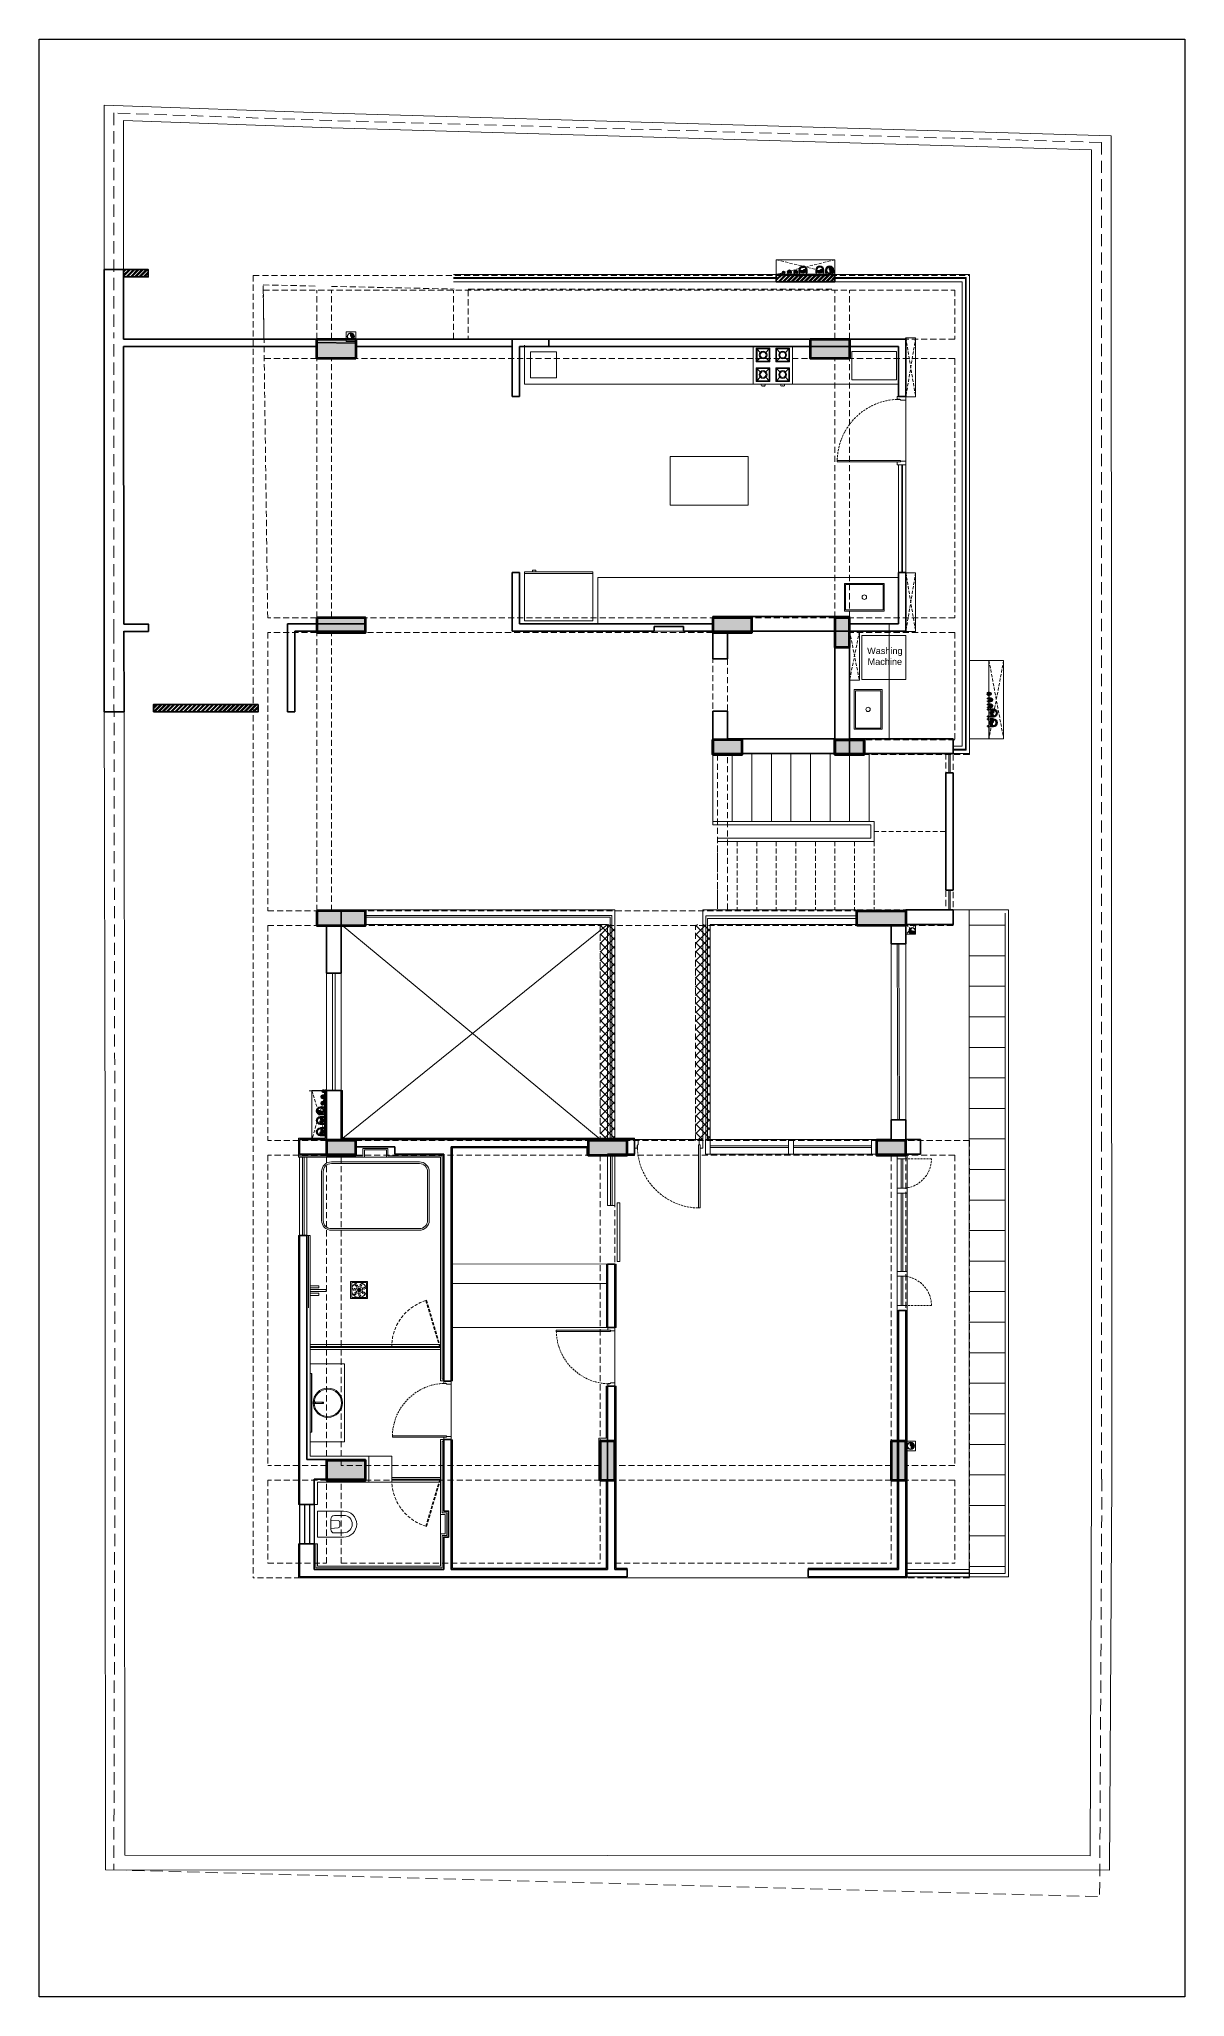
# Model space of a CAD drawing. Header units: inches. Extents: x 1178 to 1881, y 724 to 1926.
import ezdxf

# ---------------------------------------------------------------- set-up
doc = ezdxf.new("R2010")
doc.units = ezdxf.units.IN
doc.header["$MEASUREMENT"] = 0
for name, pattern in [('BORDER2', [0.875, 0.25, -0.125, 0.25, -0.125, 0, -0.125]), ('CONTINOUS', [0]), ('DASHED2', [0.375, 0.25, -0.125]), ('HIDDEN', [0.375, 0.25, -0.125]), ('HIDDEN2', [0.1875, 0.125, -0.0625])]:
    doc.linetypes.add(name, pattern=pattern)
for name, color, linetype, lineweight in [('05', 61, 'Continuous', 5), ('15', 140, 'Continuous', 15), ('ANGLE SUPPORT', 7, 'Continuous', 30), ('COLUMN', 3, 'Continuous', 50), ('COMPOUND WALL', 6, 'Continuous', 13), ('CUT OUT', 172, 'DASHED2', 5), ('CWS', 180, 'Continuous', 18), ('DIM 05', 130, 'Continuous', 5), ('DOOR 09', 1, 'Continuous', 9), ('funiture', 44, 'Continuous', 13), ('FUR. DIM 05', 10, 'Continuous', 5), ('FURNITURE 15', 140, 'Continuous', 15), ('FURNITURE 18', 34, 'Continuous', 15), ('HATCH PRESENTAION', 8, 'Continuous', 9), ('HWSP', 20, 'Continuous', 9), ('PL CENTER LINE 05', 10, 'Continuous', 5), ('PL SYMBOL 15', 171, 'Continuous', 15), ('PLASTER 15', 252, 'Continuous', 15), ('PP-RWP', 170, 'Continuous', 15), ('PP-SWP', 240, 'Continuous', 15), ('PP-WWP', 3, 'Continuous', 13), ('RAILING', 170, 'Continuous', 30), ('SANATERY 15', 1, 'Continuous', 15), ('sanitary fixture', 8, 'Continuous', 15), ('SHAFTS', 1, 'Continuous', 5), ('SHT. BEAM', 122, 'DASHED2', 30), ('STAIR 05', 4, 'Continuous', 20), ('swp', 20, 'Continuous', 20), ('WALL', 7, 'Continuous', 30), ('WALL 30', 242, 'Continuous', 30), ('washing machine', 6, 'Continuous', 5), ('WIN', 22, 'Continuous', 0), ('WINDOW 09', 1, 'Continuous', 9), ('wwp', 70, 'Continuous', 20)]:
    doc.layers.add(name, color=color, linetype=linetype, lineweight=lineweight)
doc.layers.add('D4', color=253, linetype='Continuous', lineweight=0, plot=False)
doc.layers.add('HWRP', color=6, linetype='Continuous')
doc.styles.add('ARIAL', font='Arial.ttf')
pattern_1 = [(45, (-760.5106, 3101.5178), (-1.3258252, 1.3258252), []), (45, (-760.5106, 3102.4553), (-1.3258252, 1.3258252), [])]

# ---------------------------------------------------------------- blocks, each defined once
blk = doc.blocks.new('A$C1F651053')
at = {"layer": 'DOOR 09', "color": 4, "ltscale": 5}
blk.add_line((2.3, 42), (39.7, 42), dxfattribs=at)
for points in [[(0, 42), (0, 36.8), (1.8, 36.8), (1.8, 38.8), (2.3, 38.8), (2.3, 42), (0, 42)], [(42, 42), (42, 36.8), (40.2, 36.8), (40.2, 38.8), (39.7, 38.8), (39.7, 42), (42, 42)]]:
    blk.add_lwpolyline(points, dxfattribs=at)
blk.add_lwpolyline([(1.8, 38.8), (1.8, 0), (2.8, 0), (2.8, 38.8)], close=True, dxfattribs=at)
at = {"layer": 'DOOR 09', "color": 4, "linetype": 'DASHED2', "ltscale": 5}
blk.add_arc((2, 38.3), 38.3, 271.2973, 0.7557, dxfattribs=at)
blk = doc.blocks.new('A$C775179A3')
at = {"layer": 'D4', "color": 253, "linetype": 'HIDDEN2', "lineweight": 15, "ltscale": 15}
for p, q in [((0, 6), (6, 0)), ((6, 6), (0, 0))]:
    blk.add_line(p, q, dxfattribs=at)
at = {"layer": 'PL SYMBOL 15', "ltscale": 15}
blk.add_lwpolyline([(0, 6), (6, 6), (6, 0), (0, 0)], close=True, dxfattribs=at)
blk = doc.blocks.new('A$C752B7464')
at = {"layer": 'FURNITURE 18', "ltscale": 15}
for points in [[(24.4, 17.1), (0, 17.1), (0, 0), (24.4, 0)], [(23.7, 16.3), (0.7, 16.3), (0.7, 0.7), (23.7, 0.7)]]:
    blk.add_lwpolyline(points, close=True, dxfattribs=at)
blk.add_circle((12.2, 8.5), 1.37, dxfattribs=at)
blk = doc.blocks.new('3R34R')
at = {"layer": 'funiture', "linetype": 'Continuous', "lineweight": 15}
blk.add_line((33942.8, -41624.9), (33916.5, -41624.9), dxfattribs=at)
at = {"layer": 'FURNITURE 18', "lineweight": 18}
for p, q in [((33915.8, -41666.9), (33915.8, -41624.9)), ((33915.8, -41624.9), (33945.8, -41624.9)), ((33944.8, -41666.9), (33944.8, -41624.9)), ((33945.8, -41666.9), (33945.8, -41624.9)), ((33945.8, -41629.9), (33946.8, -41629.9)), ((33945.8, -41629.9), (33946.8, -41629.9)), ((33945.8, -41631.9), (33946.8, -41631.9)), ((33945.8, -41631.9), (33946.8, -41631.9)), ((33946.8, -41631.9), (33946.8, -41629.9)), ((33946.8, -41631.9), (33946.8, -41629.9)), ((33915.8, -41666.9), (33945.8, -41666.9)), ((33945.8, -41666.9), (33945.8, -41665.9))]:
    blk.add_line(p, q, dxfattribs=at)
blk = doc.blocks.new('ggdf')
at = {"layer": '05'}
for points in [[(183329.27, 8102.16), (183337.27, 8102.16), (183337.27, 8094.16), (183329.27, 8094.16)], [(183329.77, 8101.66), (183336.77, 8101.66), (183336.77, 8094.66), (183329.77, 8094.66)]]:
    blk.add_lwpolyline(points, close=True, dxfattribs=at)
for centre, radius in [((183333.27, 8098.16), 3.5), ((183330.08, 8098.05), 0.148), ((183330.65, 8097.56), 0.148), ((183330.95, 8098.25), 0.148), ((183331.17, 8099.84), 0.148), ((183331.19, 8100.59), 0.148), ((183331.37, 8095.59), 0.148), ((183331.52, 8097.76), 0.148), ((183331.76, 8096.4), 0.148), ((183331.82, 8098.45), 0.148), ((183331.87, 8099.28), 0.148), ((183331.89, 8100.03), 0.148), ((183332.1, 8095.74), 0.148), ((183332.15, 8097.21), 0.148), ((183332.49, 8096.55), 0.148), ((183332.53, 8098.02), 0.148), ((183332.59, 8099.47), 0.148), ((183332.7, 8098.65), 0.148), ((183332.92, 8097.5), 0.148), ((183333.27, 8100.85), 0.148), ((183333.27, 8099.96), 0.148), ((183333.27, 8098.16), 0.148), ((183333.27, 8098.16), 0.148), ((183333.27, 8098.16), 0.148), ((183333.27, 8098.16), 0.148), ((183333.27, 8098.16), 0.148), ((183333.27, 8098.16), 0.148), ((183333.27, 8098.16), 0.148), ((183333.29, 8098.91), 0.148), ((183333.31, 8096.69), 0.148), ((183333.57, 8097.48), 0.148), ((183333.7, 8095.88), 0.148), ((183333.87, 8101.3), 0.148), ((183333.87, 8100.4), 0.148), ((183333.87, 8099.51), 0.148), ((183333.87, 8098.61), 0.148), ((183333.99, 8097.97), 0.148), ((183334.05, 8096.55), 0.148), ((183334.09, 8095.07), 0.148), ((183334.44, 8095.74), 0.148), ((183334.45, 8097.28), 0.148), ((183334.67, 8099.28), 0.148), ((183334.69, 8098.53), 0.148), ((183335.02, 8097.76), 0.148), ((183335.32, 8097.08), 0.148), ((183335.37, 8099.84), 0.148), ((183335.4, 8099.09), 0.148), ((183335.89, 8097.56), 0.148), ((183336.1, 8099.65), 0.148), ((183336.2, 8096.88), 0.148)]:
    blk.add_circle(centre, radius, dxfattribs=at)
blk = doc.blocks.new('DFGHHH')
at = {"layer": 'sanitary fixture', "color": 6}
for p, q in [((161654.3, -159517), (161670.3, -159517)), ((161654.3, -159533), (161654.3, -159517)), ((161664.6, -159519.6), (161670.3, -159519.6)), ((161662.4, -159528.1), (161662.4, -159521.8)), ((161666.9, -159522.7), (161662.4, -159522.4)), ((161666.9, -159527.2), (161662.4, -159527.5)), ((161664.6, -159530.3), (161670.3, -159530.3)), ((161668, -159523.8), (161668, -159526.1)), ((161654.3, -159533), (161670.3, -159533))]:
    blk.add_line(p, q, dxfattribs=at)
at = {"layer": 'sanitary fixture', "color": 6, "extrusion": (0, 0, -1)}
for centre, major_axis, start_param, end_param in [((161664.6, -159521.8), (-1.57, 1.57), 5.497787, 7.068583), ((161670.3, -159525), (5.66, 5.66), -0.785398, 2.356194), ((161670.3, -159525), (3.77, 3.77), -0.785398, 2.356194), ((161664.6, -159528.1), (-1.57, 1.57), 3.926991, 5.497787), ((161666.9, -159523.8), (-0.786, 0.786), 0.85028, 2.356194), ((161666.9, -159526.1), (0.786, 0.786), 0.785398, 2.291313)]:
    blk.add_ellipse(centre, major_axis=major_axis, ratio=1, start_param=start_param, end_param=end_param, dxfattribs=at)
blk = doc.blocks.new('RGGGG')
at = {"layer": 'sanitary fixture'}
blk.add_line((161667.8, -159511), (161667.8, -159505), dxfattribs=at)
for points in [[(161658.1, -159507.4), (161667.8, -159507.4), (161667.8, -159508.6), (161658.1, -159508.6)], [(161662.6, -159506.3), (161667.8, -159506.3), (161667.8, -159505), (161662.6, -159505)], [(161662.6, -159509.6), (161667.8, -159509.6), (161667.8, -159511), (161662.6, -159511)]]:
    blk.add_lwpolyline(points, close=True, dxfattribs=at)
blk = doc.blocks.new('*X91')
at = {"color": 0}
for p, q in [((113.6, 341.5), (113.7, 341.6)), ((113.7, 341.4), (114.3, 342)), ((113.8, 341.4), (114.3, 341.8)), ((113.9, 341.3), (114.3, 341.7)), ((114, 341.2), (114.3, 341.5)), ((114.1, 341.1), (114.3, 341.3)), ((114.2, 341), (114.3, 341.1)), ((114.3, 340.9), (114.3, 340.9))]:
    blk.add_line(p, q, dxfattribs=at)
blk = doc.blocks.new('A$C6CB70CE8')
at = {"layer": 'ANGLE SUPPORT'}
for p, q in [((-2.6, 0.1), (-2.6, -2.2)), ((-2.2, 0), (-2.2, -2.2)), ((2.2, 0), (2.2, -2.2)), ((2.6, 0.1), (2.6, -2.2)), ((-2.8, -3), (-2.8, -3.1)), ((-2.8, -3.1), (-2.8, -3.4)), ((-2.1, -3.1), (-2.8, -3.1)), ((-2.8, -3.1), (-2.8, -3.1)), ((-2.8, -3.4), (-2.7, -3.5)), ((-2.1, -3.5), (-2.7, -3.5)), ((-2.6, -0.6), (-2.2, -0.6)), ((-2.6, -0.6), (-2.2, -0.6)), ((-2.2, -1.1), (-2.6, -1.1)), ((-2.2, -1.1), (-2.6, -1.1)), ((-2.6, -3.9), (-2.6, -3.5)), ((-2.6, -3.9), (-2.5, -3.9)), ((-2.5, -3.1), (-2.5, -3.4)), ((-2.3, -3.9), (-2.5, -3.9)), ((-2.3, -3.4), (-2.3, -3.1)), ((-2.2, -3.9), (-2.3, -3.9)), ((-2.2, -3.9), (-2.2, -3.5)), ((-2.1, -3.1), (-2.1, -3.4)), ((-2, -3.1), (-2.1, -3.1)), ((-2.1, -3.4), (-2.1, -3.5)), ((-2, -3), (-2, -3.1)), ((2, -3), (2, -3.1)), ((2, -3.1), (2.1, -3.1)), ((2.1, -3.1), (2.1, -3.4)), ((2.1, -3.1), (2.8, -3.1)), ((2.1, -3.4), (2.1, -3.5)), ((2.1, -3.5), (2.7, -3.5)), ((2.6, -0.6), (2.2, -0.6)), ((2.2, -1.1), (2.6, -1.1)), ((2.3, -3.4), (2.3, -3.1)), ((2.2, -3.9), (2.2, -3.5)), ((2.3, -3.9), (2.5, -3.9)), ((2.2, -3.9), (2.3, -3.9)), ((2.5, -3.1), (2.5, -3.4)), ((2.6, -3.9), (2.5, -3.9)), ((2.6, -3.9), (2.6, -3.5)), ((2.8, -3.4), (2.7, -3.5)), ((2.8, -3), (2.8, -3.1)), ((2.8, -3.1), (2.8, -3.4)), ((2.8, -3.1), (2.8, -3.1))]:
    blk.add_line(p, q, dxfattribs=at)
at = {"layer": 'ANGLE SUPPORT', "lineweight": 30, "ltscale": 30}
for radius, start, end in [(2.57, 1.0363, 178.9637), (2.25, 359.1087, 181.0351)]:
    blk.add_arc((0, 0.1), radius, start, end, dxfattribs=at)
at = {"layer": 'ANGLE SUPPORT', "extrusion": (0, 0, -1)}
for centre, major_axis, start_param, end_param in [((-2, -2.3), (0.748, -0.748), 3.391711, 3.722963), ((-2, -2.3), (0.748, -0.748), 3.391711, 3.722963), ((-2.7, -0.8), (0.55, -0.55), 0.163266, 0.60927), ((-2.7, -0.8), (0.55, -0.55), 0.163266, 0.60927), ((-2.7, -1), (0.55, -0.55), 0.163266, 0.60927), ((-2.7, -1), (0.55, -0.55), 0.163266, 0.60927), ((-2.7, -1.3), (0.55, 0.55), 1.734062, 2.180066), ((-2.7, -1.3), (0.55, 0.55), 1.734062, 2.180066), ((-1.7, -2.2), (0.674, -0.674), 3.304859, 3.314801), ((-1.7, -2.2), (0.674, -0.674), 3.304859, 3.314801), ((-1.7, -2.4), (0.674, 0.674), 4.875655, 4.885597), ((-1.7, -2.4), (0.674, 0.674), 4.875655, 4.885597), ((-1.7, -2.7), (0.674, 0.674), 4.875655, 4.885597), ((-1.7, -2.7), (0.674, 0.674), 4.875655, 4.885597), ((2.1, -3.3), (0.184, 0.184), 1.061026, 1.819613), ((2.7, -3.4), (0.32, 0.32), 2.954779, 3.562598), ((2.6, -3.3), (0.184, -0.184), 1.317026, 2.080566), ((2.7, -3.3), (0.317, 0.317), 2.957247, 3.531377), ((2.7, -3.4), (0.25, 0.25), 3.071035, 3.556541), ((2.6, -3.5), (0.361, -0.361), 1.329768, 1.608854), ((2.6, -3.4), (0.361, -0.361), 1.329768, 1.678717), ((2.3, -3.3), (0.157, -0.157), -0.658117, 0.167445), ((2.8, -3.1), (0.361, -0.361), 1.329768, 1.540799), ((2.4, -3.9), (0.171, 0.171), 5.688779, 6.270402), ((2.4, -3.9), (0.134, 0.134), 5.728383, 6.607487), ((2.4, -4), (0.135, -0.135), 4.157023, 5.034816), ((2.3, -4), (0.0705, 0.0705), 5.845023, 6.635132), ((2.3, -4.2), (0.171, -0.171), 4.117982, 4.309007), ((2.8, -3.3), (0.184, -0.184), 1.32198, 2.080566), ((2.5, -3.8), (0.171, 0.171), 5.688779, 5.971834)]:
    blk.add_ellipse(centre, major_axis=major_axis, ratio=1, start_param=start_param, end_param=end_param, dxfattribs=at)
at = {"layer": 'ANGLE SUPPORT'}
for centre, major_axis, start_param, end_param in [((-2.8, -3.3), (-0.184, -0.184), 1.32198, 2.080566), ((-2.5, -3.8), (-0.171, 0.171), 5.688779, 5.971834), ((-2.4, -3.9), (-0.171, 0.171), 5.688779, 6.270402), ((-2.3, -3.3), (-0.157, -0.157), -0.658117, 0.167445), ((-2.8, -3.1), (-0.361, -0.361), 1.329768, 1.540799), ((-2.4, -3.9), (-0.134, 0.134), 5.728383, 6.607487), ((-2.4, -4), (-0.135, -0.135), 4.157023, 5.034816), ((-2.6, -3.3), (-0.184, -0.184), 1.317026, 2.080566), ((-2.7, -3.3), (-0.317, 0.317), 2.957247, 3.531377), ((-2.7, -3.4), (-0.25, 0.25), 3.071035, 3.556541), ((-2.7, -3.4), (-0.32, 0.32), 2.954779, 3.562598), ((-2.6, -3.5), (-0.361, -0.361), 1.329768, 1.608854), ((-2.6, -3.4), (-0.361, -0.361), 1.329768, 1.678717), ((-2.3, -4), (-0.0705, 0.0705), 5.845023, 6.635132), ((-2.3, -4.2), (-0.171, -0.171), 4.117982, 4.309007), ((-2.1, -3.3), (-0.184, 0.184), 1.061026, 1.819613), ((2, -2.3), (-0.748, -0.748), 3.391711, 3.722963), ((1.7, -2.2), (-0.674, -0.674), 3.304859, 3.314801), ((1.7, -2.4), (-0.674, 0.674), 4.875655, 4.885597), ((1.7, -2.7), (-0.674, 0.674), 4.875655, 4.885597), ((2.7, -0.8), (-0.55, -0.55), 0.163266, 0.60927), ((2.7, -1), (-0.55, -0.55), 0.163266, 0.60927), ((2.7, -1.3), (-0.55, 0.55), 1.734062, 2.180066)]:
    blk.add_ellipse(centre, major_axis=major_axis, ratio=1, start_param=start_param, end_param=end_param, dxfattribs=at)
at = {"layer": 'ANGLE SUPPORT', "extrusion": (0, 0, -1)}
for p, xscale, yscale, zscale, rotation in [((-61.1, 17.8), 0.1862546400225255, 0.1862546400225255, -0.1862546400003328, 270), ((-61.3, 17.8), 0.1862546400225255, 0.1862546400225255, -0.1862546400003328, 270), ((61.3, 17.8), -0.1862546400225255, 0.1862546399643179, -0.1862546400225255, 90), ((61.1, 17.8), -0.1862546400225255, 0.1862546399643179, -0.1862546400225255, 90)]:
    blk.add_blockref('*X91', p, dxfattribs=dict(at, xscale=xscale, yscale=yscale, zscale=zscale, rotation=rotation))
blk = doc.blocks.new('A$C193A5146')
at = {"layer": 'PP-SWP'}
h = blk.add_hatch(color=256, dxfattribs=at)
edge = h.paths.add_edge_path()
edge.add_ellipse((-1, 1.2), major_axis=(-1.13, 1.13), ratio=1, start_angle=96.3386, end_angle=173.6614, ccw=False)
edge.add_ellipse((0, 0), major_axis=(1.41, 1.41), ratio=1, start_angle=-45, end_angle=135, ccw=False)
edge.add_ellipse((1, -1.2), major_axis=(1.13, 1.13), ratio=1, start_angle=6.3386, end_angle=83.6614)
for radius in [2.25, 2]:
    blk.add_circle((0, 0), radius, dxfattribs=at)
for centre, start, end in [((1, -1.2), 51.3386, 128.6614), ((-1, 1.2), 231.3386, 308.6614)]:
    blk.add_arc(centre, 1.6, start, end, dxfattribs=at)
blk = doc.blocks.new('A$C03973A2D')
at = {"layer": 'PP-WWP'}
h = blk.add_hatch(color=256, dxfattribs=at)
edge = h.paths.add_edge_path()
edge.add_ellipse((-1, 1.2), major_axis=(-1.13, 1.13), ratio=1, start_angle=96.3386, end_angle=173.6614, ccw=False)
edge.add_ellipse((0, 0), major_axis=(1.41, 1.41), ratio=1, start_angle=-45, end_angle=135, ccw=False)
edge.add_ellipse((1, -1.2), major_axis=(1.13, 1.13), ratio=1, start_angle=6.3386, end_angle=83.6614)
for radius in [2.25, 2]:
    blk.add_circle((0, 0), radius, dxfattribs=at)
for centre, start, end in [((1, -1.2), 51.3386, 128.6614), ((-1, 1.2), 231.3386, 308.6614)]:
    blk.add_arc(centre, 1.6, start, end, dxfattribs=at)
blk = doc.blocks.new('A$C257F7E4A')
at = {"layer": 'HWRP', "ltscale": 150}
for radius in [16.5, 12.5]:
    blk.add_circle((0, 0), radius, dxfattribs=at)
for centre, start, end in [((-6, -8), 50.4977, 129.5023), ((6, 8), 230.4977, 309.5023)]:
    blk.add_arc(centre, 9.83, start, end, dxfattribs=at)
blk = doc.blocks.new('A$C09F5535A')
at = {"layer": 'CWS', "ltscale": 150}
for radius in [26, 20]:
    blk.add_circle((0, 0), radius, dxfattribs=at)
for centre, start, end in [((-10, -9), 42.4277, 137.5723), ((10, 9), 222.4277, 317.5723)]:
    blk.add_arc(centre, 13.5, start, end, dxfattribs=at)
blk = doc.blocks.new('*X98')
at = {"color": 0}
for p, q in [((113.6, 341.5), (113.7, 341.6)), ((113.7, 341.4), (114.3, 342)), ((113.8, 341.4), (114.3, 341.8)), ((113.9, 341.3), (114.3, 341.7)), ((114, 341.2), (114.3, 341.5)), ((114.1, 341.1), (114.3, 341.3)), ((114.2, 341), (114.3, 341.1)), ((114.3, 340.9), (114.3, 340.9))]:
    blk.add_line(p, q, dxfattribs=at)
blk = doc.blocks.new('YTYT')
at = {"layer": 'ANGLE SUPPORT'}
for p, q in [((5948, 111590), (5950, 111592)), ((5948, 111583), (5948, 111590)), ((5963, 111583), (5948, 111583)), ((5948, 111582), (5948, 111583)), ((5948, 111581), (5948, 111582)), ((5961, 111592), (5950, 111592)), ((5952, 111603), (5953, 111605)), ((5952, 111603), (5952, 111592)), ((5952, 111546), (5952, 111566)), ((5952, 111556), (5959, 111556)), ((5953, 111583), (5953, 111588)), ((5959, 111603), (5958, 111605)), ((5958, 111588), (5958, 111583)), ((5959, 111603), (5959, 111592)), ((5959, 111546), (5959, 111566)), ((5963, 111590), (5961, 111592)), ((5963, 111583), (5963, 111590)), ((5964, 111582), (5963, 111583)), ((5964, 111581), (5964, 111582)), ((5995, 111583), (5996, 111584)), ((5996, 111591), (5998, 111593)), ((5996, 111584), (5996, 111591)), ((6010, 111584), (5996, 111584)), ((6009, 111593), (5998, 111593)), ((5999, 111604), (6001, 111606)), ((5999, 111604), (5999, 111593)), ((6000, 111546), (6000, 111567)), ((6007, 111557), (6000, 111557)), ((6005, 111606), (6001, 111606)), ((6001, 111584), (6001, 111589)), ((6007, 111604), (6005, 111606)), ((6005, 111590), (6005, 111584)), ((6007, 111604), (6007, 111593)), ((6007, 111592), (6007, 111594)), ((6007, 111546), (6007, 111567)), ((6010, 111591), (6009, 111593)), ((6010, 111584), (6010, 111591)), ((6011, 111583), (6010, 111584)), ((6011, 111582), (6011, 111583))]:
    blk.add_line(p, q, dxfattribs=at)
for centre, radius, start, end in [((5948, 111587), 5.37, 15.7923, 59.2561), ((5957, 111607), 5.92, 216.9055, 256.8201), ((5957, 111603), 5.9, 217.8259, 256.7878), ((5956, 111603), 7.49, 237.8401, 259.057), ((5962, 111550), 14.5, 100.4454, 134.0721), ((5949, 111578), 19.7, 277.5912, 300.6693), ((5979, 111546), 27.5, 180, 0), ((5958, 111588), 4.61, 125.4061, 172.7073), ((5947, 111588), 11, 21.2252, 49.0426), ((5957, 111606), 3.09, 204.835, 250.1048), ((5947, 111589), 14.1, 32.862, 55.7036), ((5947, 111586), 13.9, 30.4056, 55.5622), ((5953, 111587), 5.37, 15.7923, 59.5399), ((5948, 111589), 15.8, 45.5118, 58.8099), ((5949, 111591), 15.8, 49.0723, 58.8099), ((5963, 111587), 5.37, 120.7439, 164.2077), ((5979, 111546), 20.1, 180, 0), ((6004, 111605), 5.9, 217.8259, 256.7878), ((6003, 111604), 7.49, 237.8401, 259.057), ((5996, 111588), 5.37, 15.7923, 59.2561), ((6004, 111608), 5.92, 216.9055, 256.8201), ((5997, 111551), 14.5, 45.9279, 79.5546), ((6010, 111579), 19.7, 239.3307, 262.4088), ((6006, 111589), 4.61, 125.4061, 172.7073), ((6005, 111607), 3.09, 204.835, 250.1048), ((5995, 111589), 11, 21.2252, 49.0426), ((6006, 111613), 7.49, 248.1121, 259.057), ((5995, 111590), 14.1, 32.862, 55.7036), ((5995, 111587), 13.9, 30.4056, 55.5622), ((6000, 111588), 5.37, 15.7923, 59.5399), ((5996, 111590), 15.8, 45.5118, 58.8099), ((5996, 111592), 15.8, 49.0723, 58.8099), ((6011, 111588), 5.37, 120.7439, 164.2077)]:
    blk.add_arc(centre, radius, start, end, dxfattribs=at)
at = {"layer": 'ANGLE SUPPORT', "xscale": 3.853472945932288, "yscale": 3.853472945932288, "zscale": 3.853472945932288, "rotation": 90}
for p in [(7269, 111151), (7274, 111151), (7317, 111152), (7321, 111152)]:
    blk.add_blockref('*X98', p, dxfattribs=at)
blk = doc.blocks.new('*X100')
at = {"color": 0}
for p, q in [((113.6, 341.5), (113.7, 341.6)), ((113.7, 341.4), (114.3, 342)), ((113.8, 341.4), (114.3, 341.8)), ((113.9, 341.3), (114.3, 341.7)), ((114, 341.2), (114.3, 341.5)), ((114.1, 341.1), (114.3, 341.3)), ((114.2, 341), (114.3, 341.1)), ((114.3, 340.9), (114.3, 340.9))]:
    blk.add_line(p, q, dxfattribs=at)
blk = doc.blocks.new('YTYTY')
at = {"layer": 'ANGLE SUPPORT'}
for p, q in [((6071, 111598), (6072, 111599)), ((6071, 111597), (6071, 111598)), ((6072, 111606), (6074, 111608)), ((6072, 111599), (6072, 111606)), ((6086, 111599), (6072, 111599)), ((6085, 111608), (6074, 111608)), ((6075, 111619), (6077, 111621)), ((6075, 111619), (6075, 111608)), ((6076, 111572), (6076, 111582)), ((6081, 111621), (6077, 111621)), ((6077, 111599), (6077, 111605)), ((6083, 111619), (6081, 111621)), ((6081, 111605), (6081, 111599)), ((6083, 111619), (6083, 111608)), ((6083, 111572), (6083, 111582)), ((6086, 111606), (6085, 111608)), ((6086, 111599), (6086, 111606)), ((6087, 111598), (6086, 111599)), ((6087, 111597), (6087, 111598)), ((6099, 111606), (6101, 111608)), ((6099, 111599), (6099, 111606)), ((6099, 111599), (6114, 111599)), ((6099, 111598), (6099, 111599)), ((6099, 111597), (6099, 111598)), ((6101, 111608), (6112, 111608)), ((6103, 111619), (6104, 111621)), ((6103, 111619), (6103, 111608)), ((6103, 111572), (6103, 111582)), ((6104, 111621), (6109, 111621)), ((6104, 111605), (6104, 111599)), ((6110, 111619), (6109, 111621)), ((6109, 111599), (6109, 111605)), ((6110, 111619), (6110, 111608)), ((6110, 111572), (6110, 111582)), ((6114, 111606), (6112, 111608)), ((6114, 111599), (6114, 111606)), ((6114, 111598), (6114, 111599)), ((6114, 111597), (6114, 111598))]:
    blk.add_line(p, q, dxfattribs=at)
for centre, radius, start, end in [((6080, 111620), 5.88, 217.8259, 256.7878), ((6079, 111619), 7.46, 237.8401, 259.057), ((6072, 111603), 5.36, 15.7923, 59.2561), ((6080, 111623), 5.9, 216.9055, 256.8201), ((6086, 111565), 14.4, 100.4454, 134.0721), ((6086, 111560), 14.4, 100.4454, 134.0721), ((6093, 111572), 17.3, 180, 0), ((6082, 111604), 4.59, 125.4061, 172.7073), ((6081, 111622), 3.08, 204.835, 250.1048), ((6071, 111604), 10.9, 21.2252, 49.0426), ((6082, 111628), 7.46, 248.1121, 259.057), ((6071, 111605), 14, 32.862, 55.7036), ((6071, 111602), 13.9, 30.4056, 55.5622), ((6076, 111603), 5.36, 15.7923, 59.5399), ((6072, 111605), 15.8, 45.5118, 58.8099), ((6073, 111607), 15.8, 49.0723, 58.8099), ((6087, 111603), 5.36, 120.7439, 164.2077), ((6093, 111572), 9.9, 180, 0), ((6099, 111603), 5.36, 15.7923, 59.2561), ((6113, 111607), 15.8, 121.1901, 130.9277), ((6114, 111605), 15.8, 121.1901, 134.4882), ((6115, 111605), 14, 124.2964, 147.138), ((6115, 111602), 13.9, 124.4378, 149.5944), ((6100, 111565), 14.4, 45.9279, 79.5546), ((6100, 111560), 14.4, 45.9279, 79.5546), ((6109, 111603), 5.36, 120.4601, 164.2077), ((6104, 111628), 7.46, 280.943, 291.8879), ((6115, 111604), 10.9, 130.9574, 158.7748), ((6105, 111622), 3.08, 289.8952, 335.165), ((6105, 111623), 5.9, 283.1799, 323.0945), ((6106, 111620), 5.88, 283.2122, 322.1741), ((6104, 111604), 4.59, 7.2927, 54.5939), ((6106, 111619), 7.46, 280.943, 302.1599), ((6114, 111603), 5.36, 120.7439, 164.2077)]:
    blk.add_arc(centre, radius, start, end, dxfattribs=at)
at = {"layer": 'ANGLE SUPPORT', "xscale": 3.841952967066176, "yscale": 3.841952967066176, "zscale": 3.841952967066176, "rotation": 90}
for p in [(7389, 111169), (7393, 111169)]:
    blk.add_blockref('*X100', p, dxfattribs=at)
at = {"layer": 'ANGLE SUPPORT', "extrusion": (0, 0, -1), "xscale": 3.841952967066176, "yscale": 3.841952967066176, "zscale": -3.841952966905051, "rotation": 90}
for p in [(-4792, 111169), (-4797, 111169)]:
    blk.add_blockref('*X100', p, dxfattribs=at)
blk = doc.blocks.new('A$C0CAE3EA1')
at = {"layer": 'HWSP', "ltscale": 150}
for radius in [26, 20]:
    blk.add_circle((0, 0), radius, dxfattribs=at)
for centre, start, end in [((-10, -9), 42.4277, 137.5723), ((10, 9), 222.4277, 317.5723)]:
    blk.add_arc(centre, 13.5, start, end, dxfattribs=at)
blk = doc.blocks.new('gertertert')
at = {"layer": 'PP-RWP', "ltscale": 30}
h = blk.add_hatch(color=256, dxfattribs=at)
edge = h.paths.add_edge_path()
edge.add_ellipse((135040.6, -36837.3), major_axis=(1.13, -1.13), ratio=1, start_angle=186.3386, end_angle=263.6614)
edge.add_ellipse((135039.3, -36836.3), major_axis=(1.41, 1.41), ratio=1, start_angle=225, end_angle=405)
edge.add_ellipse((135038.1, -36835.3), major_axis=(1.13, 1.13), ratio=1, start_angle=276.3386, end_angle=353.6614, ccw=False)
for radius in [2.25, 2]:
    blk.add_circle((135039.3, -36836.3, 0), radius, dxfattribs=at)
for centre, start, end in [((135040.6, -36837.3, 0), 141.3386, 218.6614), ((135038.1, -36835.3, 0), 321.3386, 38.6614)]:
    blk.add_arc(centre, 1.6, start, end, dxfattribs=at)
blk = doc.blocks.new('A$C469A2A30')
at = {"layer": 'washing machine', "color": 210, "lineweight": 20, "ltscale": 15}
blk.add_lwpolyline([(0, 27), (27, 27), (27, 0), (0, 0)], close=True, dxfattribs=at)
at = {"layer": 'washing machine', "color": 210, "ltscale": 12, "insert": (-214.8, 19.7), "char_height": 8, "width": 357.57, "attachment_point": 1, "style": 'ARIAL'}
blk.add_mtext('\\pxi12.553,qc;{\\H0.5x;Washing \\P\\pt25;Machine}', dxfattribs=at)
blk = doc.blocks.new('HNJMJMJ')
at = {"layer": 'COLUMN', "ltscale": 15}
h = blk.add_hatch(color=251, dxfattribs=at)
h.dxf.hatch_style = 1
h.paths.add_polyline_path([(1482823, 685517.8), (1482799, 685517.8), (1482799, 685505.8), (1482823, 685505.8)])
h = blk.add_hatch(color=251, dxfattribs=at)
h.dxf.hatch_style = 1
h.paths.add_polyline_path([(1483126, 685517.8), (1483102, 685517.8), (1483102, 685505.8), (1483126, 685505.8)])
h = blk.add_hatch(color=251, dxfattribs=at)
h.dxf.hatch_style = 1
h.paths.add_polyline_path([(1482829, 685337.7), (1482829, 685346.7), (1482799, 685346.7), (1482799, 685337.7)])
h = blk.add_hatch(color=251, dxfattribs=at)
h.dxf.hatch_style = 1
h.paths.add_polyline_path([(1483066, 685337.7), (1483066, 685346.7), (1483042, 685346.7), (1483042, 685337.7)])
h = blk.add_hatch(color=251, dxfattribs=at)
h.dxf.hatch_style = 1
h.paths.add_polyline_path([(1483117, 685328.7), (1483126, 685328.7), (1483126, 685346.7), (1483117, 685346.7)])
h = blk.add_hatch(color=251, dxfattribs=at)
h.dxf.hatch_style = 1
h.paths.add_polyline_path([(1483060, 685271.7), (1483042, 685271.7), (1483042, 685262.7), (1483060, 685262.7)])
h = blk.add_hatch(color=251, dxfattribs=at)
h.dxf.hatch_style = 1
h.paths.add_polyline_path([(1483135, 685271.7), (1483117, 685271.7), (1483117, 685262.7), (1483135, 685262.7)])
h = blk.add_hatch(color=251, dxfattribs=at)
h.dxf.hatch_style = 1
h.paths.add_polyline_path([(1482829, 685166.7), (1482799, 685166.7), (1482799, 685157.7), (1482829, 685157.7)])
h = blk.add_hatch(color=251, dxfattribs=at)
h.dxf.hatch_style = 1
h.paths.add_polyline_path([(1483160.5, 685166.7), (1483130.5, 685166.7), (1483130.5, 685157.7), (1483160.5, 685157.7)])
h = blk.add_hatch(color=251, dxfattribs=at)
h.dxf.hatch_style = 1
h.paths.add_polyline_path([(1482823, 685016.7), (1482823, 685025.7), (1482805, 685025.7), (1482805, 685016.7)])
h.paths.add_polyline_path([(1482989.5, 685016.7), (1482989.5, 685025.7), (1482965.5, 685025.7), (1482965.5, 685016.7)])
h.paths.add_polyline_path([(1483160.5, 685016.7), (1483160.5, 685025.7), (1483142.5, 685025.7), (1483142.5, 685016.7)])
h = blk.add_hatch(color=251, dxfattribs=at)
h.dxf.hatch_style = 1
h.paths.add_polyline_path([(1482982, 684841.2), (1482973, 684841.2), (1482973, 684817.2), (1482982, 684817.2)])
h = blk.add_hatch(color=251, dxfattribs=at)
h.dxf.hatch_style = 1
h.paths.add_polyline_path([(1483151.4, 684817.2), (1483160.4, 684817.2), (1483160.4, 684841.2), (1483151.4, 684841.2)])
h = blk.add_hatch(color=251, dxfattribs=at)
h.dxf.hatch_style = 1
h.paths.add_polyline_path([(1482829, 684817.2), (1482829, 684829.2), (1482805, 684829.2), (1482805, 684817.2)])
at = {"layer": 'COLUMN', "ltscale": 5}
for p, q in [((1482813.9, 685337.7), (1482822.8, 685337.7)), ((1483042, 685262.7), (1483042, 685271.7)), ((1483042, 685262.7), (1483042, 685271.7))]:
    blk.add_line(p, q, dxfattribs=at)
at = {"layer": 'COLUMN', "ltscale": 15}
for points in [[(1482823, 685505.8), (1482799, 685505.8), (1482799, 685517.8), (1482823, 685517.8)], [(1483126, 685505.8), (1483102, 685505.8), (1483102, 685517.8), (1483126, 685517.8)], [(1482799, 685346.7), (1482799, 685337.7), (1482829, 685337.7), (1482829, 685346.7)], [(1483042, 685346.7), (1483042, 685337.7), (1483066, 685337.7), (1483066, 685346.7)], [(1483126, 685346.7), (1483117, 685346.7), (1483117, 685328.7), (1483126, 685328.7)], [(1483060, 685262.7), (1483060, 685271.7), (1483042, 685271.7), (1483042, 685262.7)], [(1483060, 685262.7), (1483060, 685271.7), (1483042, 685271.7), (1483042, 685262.7)], [(1483135, 685262.7), (1483135, 685271.7), (1483117, 685271.7), (1483117, 685262.7)], [(1482799, 685166.7), (1482799, 685157.7), (1482829, 685157.7), (1482829, 685166.7)], [(1482823, 685016.7), (1482823, 685025.7), (1482805, 685025.7), (1482805, 685016.7)], [(1482965.5, 685025.7), (1482965.5, 685016.7), (1482989.5, 685016.7), (1482989.5, 685025.7)], [(1483142.5, 685025.7), (1483142.5, 685016.7), (1483160.5, 685016.7), (1483160.5, 685025.7)], [(1482982, 684841.2), (1482973, 684841.2), (1482973, 684817.2), (1482982, 684817.2)], [(1483160.4, 684841.2), (1483151.4, 684841.2), (1483151.4, 684817.2), (1483160.4, 684817.2)], [(1482805, 684829.2), (1482805, 684817.2), (1482829, 684817.2), (1482829, 684829.2)]]:
    blk.add_lwpolyline(points, close=True, dxfattribs=at)
at = {"layer": 'COLUMN', "ltscale": 5}
for points in [[(1483117, 685328.7), (1483126, 685328.7), (1483126, 685346.7), (1483117, 685346.7)], [(1483117, 685328.7), (1483126, 685328.7), (1483126, 685346.7), (1483117, 685346.7)], [(1483060, 685271.7), (1483042, 685271.7), (1483042, 685262.7), (1483060, 685262.7)], [(1483060, 685271.7), (1483042, 685271.7), (1483042, 685262.7), (1483060, 685262.7)], [(1483117, 685262.7), (1483117, 685271.7), (1483135, 685271.7), (1483135, 685262.7)], [(1483130.5, 685157.7), (1483130.5, 685166.7), (1483160.5, 685166.7), (1483160.5, 685157.7)]]:
    blk.add_lwpolyline(points, close=True, dxfattribs=at)
blk = doc.blocks.new('beam 1')
at = {"layer": 'SHT. BEAM', "lineweight": 9, "ltscale": 15}
for p, q in [((1309.6, 2493), (1309.6, 1693.4)), ((1309.6, 2493), (1749.1, 2493)), ((1749.1, 2198.9), (1749.1, 2493)), ((1318.5, 2282.9), (1315.8, 2484)), ((1315.8, 2484), (1740.1, 2484)), ((1348.6, 2454), (1348.6, 2484)), ((1357.6, 2454), (1357.6, 2484)), ((1432.6, 2454), (1432.6, 2484)), ((1441.6, 2484), (1441.6, 2454)), ((1666.6, 2454), (1666.6, 2484)), ((1675.6, 2454), (1675.6, 2484)), ((1740.1, 2484), (1740.1, 2454)), ((1348.6, 2454), (1316.2, 2454)), ((1432.6, 2454), (1357.6, 2454)), ((1555.6, 2454), (1441.6, 2454)), ((1666.6, 2454), (1555.6, 2454)), ((1740.1, 2454), (1675.6, 2454)), ((1348.6, 2442), (1316.3, 2442)), ((1348.6, 2282.9), (1348.6, 2442)), ((1666.6, 2442), (1357.6, 2442)), ((1357.6, 2282.9), (1357.6, 2442)), ((1666.6, 2282.9), (1666.6, 2442)), ((1675.6, 2282.9), (1675.6, 2442)), ((1740.1, 2442), (1675.6, 2442)), ((1740.1, 2442), (1740.1, 2282.9)), ((1348.6, 2282.9), (1318.5, 2282.9)), ((1348.6, 2273.9), (1318.6, 2273.9)), ((1318.6, 2273.9), (1318.6, 2102.9)), ((1348.6, 2102.9), (1348.6, 2273.9)), ((1666.6, 2282.9), (1357.6, 2282.9)), ((1591.6, 2273.9), (1357.6, 2273.9)), ((1357.6, 2102.9), (1357.6, 2273.9)), ((1591.6, 2198.9), (1591.6, 2273.9)), ((1740.1, 2282.9), (1675.6, 2282.9)), ((1740.1, 2273.9), (1675.6, 2273.9)), ((1675.6, 2207.9), (1675.6, 2273.9)), ((1740.1, 2273.9), (1740.1, 2207.9)), ((1740.1, 2207.9), (1675.6, 2207.9)), ((1594.6, 2198.9), (1591.6, 2198.9)), ((1594.6, 2198.9), (1594.6, 2102.9)), ((1749.1, 2198.9), (1684.6, 2198.9)), ((1739.1, 2198.9), (1739.1, 2093.9)), ((1318.6, 2102.9), (1348.6, 2102.9)), ((1318.6, 2093.9), (1354.6, 2093.9)), ((1318.6, 2093.9), (1318.6, 1961.9)), ((1348.6, 2093.9), (1354.6, 2093.9)), ((1354.6, 1961.9), (1354.6, 2093.9)), ((1357.6, 2102.9), (1680.1, 2102.9)), ((1363.6, 1961.9), (1363.6, 2093.9)), ((1363.6, 2093.9), (1522.6, 2093.9)), ((1522.6, 2093.9), (1522.6, 1961.9)), ((1527.1, 2093.9), (1739.1, 2093.9)), ((1531.6, 2093.9), (1531.6, 1961.9)), ((1581.1, 1961.9), (1581.1, 2093.9)), ((1590.1, 1961.9), (1590.1, 2093.9)), ((1354.6, 1961.9), (1318.6, 1961.9)), ((1522.6, 1961.9), (1363.6, 1961.9)), ((1749.1, 1961.9), (1527.1, 1961.9)), ((1749.1, 1961.9), (1749.1, 1693.4)), ((1354.6, 1952.9), (1318.6, 1952.9)), ((1318.6, 1952.9), (1318.6, 1762.4)), ((1354.6, 1762.4), (1354.6, 1952.9)), ((1522.6, 1952.9), (1363.6, 1952.9)), ((1363.6, 1762.4), (1363.6, 1952.9)), ((1522.6, 1952.9), (1522.6, 1762.4)), ((1701.1, 1952.9), (1531.6, 1952.9)), ((1531.6, 1952.9), (1531.6, 1762.4)), ((1701.1, 1952.9), (1701.1, 1762.4)), ((1740.1, 1952.9), (1710.1, 1952.9)), ((1710.1, 1952.9), (1710.1, 1762.4)), ((1740.1, 1952.9), (1740.1, 1762.4)), ((1354.6, 1762.4), (1318.6, 1762.4)), ((1522.6, 1762.4), (1363.6, 1762.4)), ((1701.1, 1762.4), (1531.6, 1762.4)), ((1740.1, 1762.4), (1710.1, 1762.4)), ((1354.6, 1753.4), (1318.6, 1753.4)), ((1318.6, 1753.4), (1318.6, 1702.4)), ((1354.6, 1702.4), (1354.6, 1753.4)), ((1522.6, 1753.4), (1363.6, 1753.4)), ((1363.6, 1702.4), (1363.6, 1753.4)), ((1522.6, 1753.4), (1522.6, 1702.4)), ((1701.1, 1753.4), (1531.6, 1753.4)), ((1531.6, 1753.4), (1531.6, 1702.4)), ((1701.1, 1753.4), (1701.1, 1702.4)), ((1740.1, 1753.4), (1710.1, 1753.4)), ((1710.1, 1753.4), (1710.1, 1702.4)), ((1740.1, 1753.4), (1740.1, 1702.4)), ((1318.6, 1702.4), (1354.6, 1702.4)), ((1363.6, 1702.4), (1522.6, 1702.4)), ((1531.6, 1702.4), (1701.1, 1702.4)), ((1710.1, 1702.4), (1740.1, 1702.4)), ((1749.1, 1693.4), (1309.6, 1693.4))]:
    blk.add_line(p, q, dxfattribs=at)
at = {"layer": 'COLUMN'}
blk.add_blockref('HNJMJMJ', (-1481450.4, -683063.8), dxfattribs=at)

msp = doc.modelspace()

# ---------------------------------------------------------------- hatches: boundary and pattern name
at = {"layer": 'HATCH PRESENTAION'}
h = msp.add_hatch(dxfattribs=at)
h.set_pattern_fill('STEEL', color=256, scale=15)
h.set_pattern_definition(pattern_1)
h.paths.add_polyline_path([(1245.2, 1784.4), (1230.1, 1784.5), (1230.1, 1784.5), (1230.1, 1780), (1245.2, 1779.9)])
h = msp.add_hatch(dxfattribs=at)
h.set_pattern_fill('STEEL', color=256, scale=15)
h.set_pattern_definition(pattern_1)
h.paths.add_polyline_path([(1666.6, 1781.5), (1630.6, 1781.5), (1630.6, 1777), (1666.6, 1777)])
h = msp.add_hatch(dxfattribs=at)
h.set_pattern_fill('STEEL', color=256, scale=15)
h.set_pattern_definition(pattern_1)
h.paths.add_polyline_path([(1309.6, 1517.4), (1248.4, 1517.4), (1248.4, 1512.9), (1309.6, 1512.9)])
h.paths.add_polyline_path([(1312.6, 1517.4), (1309.6, 1517.4), (1309.6, 1512.9), (1312.6, 1512.9)])
h = msp.add_hatch(dxfattribs=at)
h.set_pattern_fill('ANSI31', color=256, scale=150, angle=135)
h.set_pattern_definition([(180, (-2111.265, 3069.413), (-2e-15, -18.75), [])])
h.paths.add_polyline_path([(1771, 1389.3), (1749, 1389.3), (1749, 983.8), (1771, 983.8)])
at = {"layer": 'SHT. BEAM', "lineweight": 9, "ltscale": 15}
h = msp.add_hatch(dxfattribs=at)
h.set_pattern_fill('ANSI37,_O', color=256, scale=30)
h.set_pattern_definition([(45, (-13769.1138, 13910.592), (-2.6516504, 2.6516504), []), (135, (-13769.1138, 13910.592), (-2.6516504, -2.6516504), [])])
h.paths.add_polyline_path([(1531.6, 1382.4), (1522.6, 1382.4), (1522.6, 1250.4), (1531.6, 1250.4)])
h = msp.add_hatch(dxfattribs=at)
h.set_pattern_fill('ANSI37,_O', color=256, scale=30)
h.set_pattern_definition([(45, (-13710.62, 13910.5923), (-2.6516504, 2.6516504), []), (135, (-13710.62, 13910.5923), (-2.6516504, -2.6516504), [])])
h.paths.add_polyline_path([(1590.1, 1382.4), (1581.1, 1382.4), (1581.1, 1250.4), (1590.1, 1250.4)])

# ---------------------------------------------------------------- linework, layer by layer
at = {"layer": '05', "ltscale": 20}
for p, q in [((1424.5, 1124.4), (1344.6, 1124.4)), ((1424.5, 1121.4), (1344.6, 1121.4)), ((1424.5, 1042.9), (1394.6, 1042.9)), ((1424.5, 1039.9), (1394.6, 1039.9))]:
    msp.add_line(p, q, dxfattribs=at)
at = {"layer": '15', "ltscale": 15}
for p, q in [((1393.6, 1239.4), (1377.8, 1239.4)), ((1424.5, 1123.2), (1344.6, 1123.2)), ((1424.5, 1122.7), (1344.6, 1122.7)), ((1424.5, 1041.7), (1394.6, 1041.7)), ((1424.5, 1041.2), (1394.6, 1041.2))]:
    msp.add_line(p, q, dxfattribs=at)
at = {"layer": '15', "color": 8, "linetype": 'CONTINOUS', "ltscale": 15}
msp.add_line((1424.5, 1008.2), (1424.5, 1020.2), dxfattribs=at)
at = {"layer": '15', "ltscale": 15}
for points in [[(1357.6, 1236.6), (1411.6, 1236.6, -0.414214), (1417.6, 1230.6), (1417.6, 1200.6, -0.414214), (1411.6, 1194.6), (1357.6, 1194.6, -0.414214), (1351.6, 1200.6), (1351.6, 1230.6, -0.414214)], [(1357.6, 1235.6), (1411.6, 1235.6, -0.414214), (1416.6, 1230.6), (1416.6, 1200.6, -0.414214), (1411.6, 1195.6), (1357.6, 1195.6, -0.414214), (1352.6, 1200.6), (1352.6, 1230.6, -0.414214)]]:
    msp.add_lwpolyline(points, format="xyb", close=True, dxfattribs=at)
at = {"layer": '15', "color": 8, "linetype": 'HIDDEN2', "ltscale": 15}
for points in [[(1416, 1151.7), (1424.5, 1122.9), (1424.1, 1122.8), (1415.5, 1151.5)], [(1416, 1012.7), (1424.5, 1041.5), (1424.1, 1041.6), (1415.5, 1012.9)]]:
    msp.add_lwpolyline(points, close=True, dxfattribs=at)
at = {"layer": '15', "linetype": 'Continuous', "ltscale": 20}
for points in [[(1394.6, 1123.2), (1344.6, 1123.2), (1344.6, 1122.7), (1394.6, 1122.7)], [(1365.6, 1112.7), (1344.6, 1112.7), (1344.6, 1064.7), (1365.6, 1064.7)], [(1344.6, 1070.7), (1344.6, 1106.7), (1345.3, 1106.7), (1345.3, 1070.7)], [(1345.3, 1106.7), (1345.3, 1070.7), (1345.6, 1070.7), (1345.6, 1106.7)], [(1380.6, 1039.9), (1380.6, 1055.9), (1394.6, 1055.9), (1394.6, 1039.9)]]:
    msp.add_lwpolyline(points, close=True, dxfattribs=at)
for radius in [9, 8.39]:
    msp.add_circle((1355.4, 1088.7), radius, dxfattribs=at)
at = {"layer": '15', "color": 8, "linetype": 'HIDDEN2', "ltscale": 15}
for centre, start, end in [((1424.3, 1123.1), 107.1381, 180.7008), ((1424.3, 1041.3), 179.2992, 252.8619)]:
    msp.add_arc(centre, 29.7, start, end, dxfattribs=at)
at = {"layer": 'ANGLE SUPPORT', "const_width": 0.444}
for points in [[(1761.3, 1525.3), (1761.3, 1496.7)], [(1353.3, 1280.9), (1353.3, 1252.2)]]:
    msp.add_lwpolyline(points, dxfattribs=at)
at = {"layer": 'COMPOUND WALL', "ltscale": 5}
for p, q in [((1218.1, 1885.4), (1218.1, 1784.5)), ((1357.9, 1880.4), (1218.1, 1885.4)), ((1230.1, 1784.5), (1230.1, 1875.9)), ((1357.5, 1871.4), (1230.1, 1875.9)), ((1836.1, 1866.6), (1357.8, 1880.4)), ((1824.1, 1858), (1357.6, 1871.4)), ((1836.4, 1041.9), (1836.1, 1866.6)), ((1824.1, 1858), (1824.1, 1250.4)), ((1218.2, 1524.9), (1218.7, 1245.9)), ((1230.4, 1524.9), (1230.7, 1245.9)), ((1824.1, 1250.4), (1824.1, 1041.9)), ((1218.7, 1245.9), (1218.7, 1041.9)), ((1230.7, 1245.9), (1230.7, 1041.9)), ((1218.7, 1041.9), (1218.9, 801.9)), ((1230.7, 1041.9), (1230.8, 810.9)), ((1824.1, 1041.9), (1823.1, 810.6)), ((1836.4, 1041.8), (1835.1, 801.8)), ((1230.8, 810.9), (1823.1, 810.6)), ((1218.9, 801.9), (1835.1, 801.8))]:
    msp.add_line(p, q, dxfattribs=at)
at = {"layer": 'CUT OUT', "linetype": 'CONTINOUS', "lineweight": 9, "ltscale": 30}
for p, q in [((1363.6, 1250.4), (1527, 1382.4)), ((1363.6, 1382.4), (1522.6, 1250.5))]:
    msp.add_line(p, q, dxfattribs=at)
at = {"layer": 'D4', "color": 253, "linetype": 'HIDDEN2', "lineweight": 15, "ltscale": 15}
for p, q in [((1630.6, 1790.5), (1666.6, 1781.5)), ((1666.6, 1790.5), (1630.6, 1781.5)), ((1710.1, 1742.4), (1716.1, 1706.4)), ((1716.1, 1742.4), (1710.1, 1706.4)), ((1710.1, 1598.3), (1716.1, 1562.3)), ((1716.1, 1598.3), (1710.1, 1562.3)), ((1681.6, 1562.3), (1675.6, 1532.3)), ((1675.6, 1562.3), (1681.6, 1532.3)), ((1761.1, 1544.4), (1770.1, 1496.4)), ((1770.1, 1544.4), (1761.1, 1496.4)), ((1345.6, 1280.4), (1354.6, 1250.4)), ((1354.6, 1280.4), (1345.6, 1250.4))]:
    msp.add_line(p, q, dxfattribs=at)
at = {"layer": 'DOOR 09'}
for points in [[(1531.6, 1240.6), (1531.6, 1209.9), (1527.1, 1209.9), (1527.1, 1240.6)], [(1529.8, 1240.6), (1529.8, 1209.9), (1528.8, 1209.9), (1528.8, 1240.6)]]:
    msp.add_lwpolyline(points, dxfattribs=at)
msp.add_lwpolyline([(1532.9, 1211.5), (1534.5, 1211.5), (1534.5, 1175.5), (1532.9, 1175.5)], close=True, dxfattribs=at)
at = {"layer": 'FUR. DIM 05', "ltscale": 15}
msp.add_line((1431.1, 1161.9), (1527.1, 1161.9), dxfattribs=at)
at = {"layer": 'FUR. DIM 05', "color": 253, "ltscale": 5}
for points in [[(1431.1, 1174), (1527.1, 1173.9), (1527.1, 1161.9), (1431.1, 1162)], [(1431.1, 1162), (1527.1, 1161.9), (1527.1, 1134.9), (1431.1, 1135)]]:
    msp.add_lwpolyline(points, close=True, dxfattribs=at)
at = {"layer": 'FURNITURE 18', "ltscale": 15}
for p, q in [((1476.1, 1714), (1476.1, 1738)), ((1705.6, 1714), (1476.1, 1714)), ((1521.1, 1566.9), (1521.1, 1595.4)), ((1521.1, 1595.4), (1705.6, 1595.4))]:
    msp.add_line(p, q, dxfattribs=at)
at = {"layer": 'FURNITURE 18'}
for p, q in [((1616.5, 1714), (1616.5, 1737.3)), ((1626.7, 1736.2), (1618.3, 1736.2)), ((1618.3, 1727.8), (1618.3, 1736.2)), ((1618.5, 1735.9), (1621, 1733.4)), ((1626.3, 1735.7), (1618.8, 1735.7)), ((1618.8, 1728.2), (1618.8, 1735.7)), ((1626.5, 1735.9), (1624, 1733.4)), ((1626.3, 1728.2), (1626.3, 1735.7)), ((1626.7, 1727.8), (1626.7, 1736.2)), ((1630.3, 1727.8), (1630.3, 1736.2)), ((1630.3, 1736.2), (1638.7, 1736.2)), ((1630.5, 1735.9), (1633, 1733.4)), ((1630.8, 1728.2), (1630.8, 1735.7)), ((1630.8, 1735.7), (1638.3, 1735.7)), ((1638.5, 1735.9), (1636, 1733.4)), ((1638.3, 1728.2), (1638.3, 1735.7)), ((1638.7, 1727.8), (1638.7, 1736.2)), ((1640.5, 1737.3), (1640.5, 1714)), ((1626.7, 1727.8), (1618.3, 1727.8)), ((1618.3, 1724.2), (1618.3, 1715.8)), ((1626.7, 1724.2), (1618.3, 1724.2)), ((1621, 1730.5), (1618.5, 1728)), ((1621, 1721.4), (1618.5, 1723.9)), ((1626.3, 1728.2), (1618.8, 1728.2)), ((1618.8, 1723.7), (1618.8, 1716.2)), ((1626.3, 1723.7), (1618.8, 1723.7)), ((1624, 1730.5), (1626.5, 1728)), ((1624, 1721.4), (1626.5, 1723.9)), ((1626.3, 1723.7), (1626.3, 1716.2)), ((1626.7, 1724.2), (1626.7, 1715.8)), ((1630.3, 1727.8), (1638.7, 1727.8)), ((1630.3, 1724.2), (1630.3, 1715.8)), ((1630.3, 1724.2), (1638.7, 1724.2)), ((1633, 1730.5), (1630.5, 1728)), ((1633, 1721.4), (1630.5, 1723.9)), ((1630.8, 1728.2), (1638.3, 1728.2)), ((1630.8, 1723.7), (1630.8, 1716.2)), ((1630.8, 1723.7), (1638.3, 1723.7)), ((1636, 1730.5), (1638.5, 1728)), ((1636, 1721.4), (1638.5, 1723.9)), ((1638.3, 1723.7), (1638.3, 1716.2)), ((1638.7, 1724.2), (1638.7, 1715.8)), ((1640.5, 1714), (1616.5, 1714)), ((1626.7, 1715.8), (1618.3, 1715.8)), ((1618.5, 1716), (1621, 1718.5)), ((1626.3, 1716.2), (1618.8, 1716.2)), ((1621.3, 1714), (1621.3, 1713.4)), ((1622.2, 1712.8), (1621.9, 1712.8)), ((1622.2, 1713.1), (1622.2, 1712.8)), ((1622.8, 1713.1), (1622.2, 1713.1)), ((1622.8, 1713.1), (1622.8, 1712.8)), ((1623.1, 1712.8), (1622.8, 1712.8)), ((1623.7, 1714), (1623.7, 1713.4)), ((1626.5, 1716), (1624, 1718.5)), ((1630.3, 1715.8), (1638.7, 1715.8)), ((1630.5, 1716), (1633, 1718.5)), ((1630.8, 1716.2), (1638.3, 1716.2)), ((1633.3, 1714), (1633.3, 1713.4)), ((1633.9, 1712.8), (1634.2, 1712.8)), ((1634.2, 1713.1), (1634.8, 1713.1)), ((1634.2, 1713.1), (1634.2, 1712.8)), ((1634.8, 1713.1), (1634.8, 1712.8)), ((1634.8, 1712.8), (1635.1, 1712.8)), ((1635.7, 1714), (1635.7, 1713.4)), ((1638.5, 1716), (1636, 1718.5))]:
    msp.add_line(p, q, dxfattribs=at)
at = {"layer": 'FURNITURE 18', "lineweight": 20}
msp.add_line((1699.8, 1566.9), (1699.8, 1496.4), dxfattribs=at)
at = {"layer": 'FURNITURE 18', "lineweight": 9}
msp.add_lwpolyline([(1479.7, 1717.9), (1479.7, 1733.9), (1495.7, 1733.9), (1495.7, 1717.9)], close=True, dxfattribs=at)
at = {"layer": 'FURNITURE 18', "ltscale": 15}
for points in [[(1677, 1734.2), (1677, 1716.8), (1704.3, 1716.8), (1704.3, 1734.2)], [(1565.4, 1669.7), (1613.4, 1669.7), (1613.4, 1639.7), (1565.4, 1639.7)]]:
    msp.add_lwpolyline(points, close=True, dxfattribs=at)
at = {"layer": 'FURNITURE 18'}
for centre, major_axis, start_param, end_param in [((1622.5, 1732), (-1.7, -1.7), 2.356194490191705, 8.639379797371287), ((1622.5, 1732), (-1.27, 1.27), 3.926991, 10.210176), ((1634.5, 1732), (-1.7, -1.7), 2.356194490191705, 8.639379797371287), ((1634.5, 1732), (-1.27, 1.27), 3.926991, 10.210176), ((1622.5, 1720), (-1.7, -1.7), 2.356194490191705, 8.639379797371287), ((1622.5, 1720), (-1.27, 1.27), 3.926991, 10.210176), ((1634.5, 1720), (-1.7, -1.7), 2.356194490191705, 8.639379797371287), ((1634.5, 1720), (-1.27, 1.27), 3.926991, 10.210176), ((1621.9, 1713.4), (-0.424, 0.424), 0.785398, 2.356194), ((1623.1, 1713.4), (-0.424, 0.424), 2.356194, 3.926991), ((1633.9, 1713.4), (-0.424, 0.424), 0.785398, 2.356194), ((1635.1, 1713.4), (-0.424, -0.424), 0.785398, 2.356194)]:
    msp.add_ellipse(centre, major_axis=major_axis, ratio=1, start_param=start_param, end_param=end_param, dxfattribs=at)
at = {"layer": 'HATCH PRESENTAION'}
msp.add_line((1555.6, 1562.4), (1573.6, 1562.4), dxfattribs=at)
at = {"layer": 'PL SYMBOL 15', "ltscale": 15}
for points in [[(1372.6, 1746.3), (1366.6, 1746.3), (1366.6, 1740.3), (1372.6, 1740.3)], [(1716.1, 1065.2), (1710.1, 1065.2), (1710.1, 1059.2), (1716.1, 1059.2)]]:
    msp.add_lwpolyline(points, close=True, dxfattribs=at)
at = {"layer": 'PLASTER 15', "ltscale": 15}
for p, q in [((1343.9, 1280.3), (1353.5, 1280.3)), ((1526.3, 1173.9), (1532.3, 1173.9)), ((1526.3, 1173.9), (1526.3, 1134.9)), ((1532.3, 1134.9), (1532.3, 1173.9)), ((1704.8, 987.2), (1704.8, 1145.4)), ((1526.3, 1134.9), (1532.3, 1134.9)), ((1532.3, 1098.9), (1526.1, 1098.9)), ((1526.1, 1066.9), (1526.1, 1098.9)), ((1532.3, 1098.9), (1532.3, 987.2)), ((1526.1, 987.2), (1526.1, 1040.9)), ((1427.5, 1020.2), (1424.5, 1020.2)), ((1428.5, 1021.2), (1425.5, 1021.2)), ((1427.5, 1008.2), (1427.5, 1020.2)), ((1428.5, 1007.2), (1428.5, 1021.2)), ((1424.5, 1008.2), (1427.5, 1008.2)), ((1425.5, 1007.2), (1428.5, 1007.2)), ((1532.3, 987.2), (1539.1, 987.2)), ((1539.1, 986.4), (1539.1, 987.2)), ((1650.1, 987.2), (1704.8, 987.2)), ((1650.1, 986.4), (1650.1, 987.2))]:
    msp.add_line(p, q, dxfattribs=at)
for points in [[(1426.5, 1102.1), (1424.5, 1102.1), (1424.5, 1239.4), (1414, 1239.4), (1414, 1239.4), (1391.3, 1239.4), (1391.3, 1243.9), (1377.8, 1243.9), (1377.8, 1239.4), (1353.8, 1239.4), (1337.3, 1239.4), (1337.3, 1251.2), (1353.8, 1251.2), (1353.8, 1280.4), (1364.4, 1280.4), (1364.4, 1251.2), (1543.6, 1251.2), (1543.6, 1240.6), (1514.3, 1240.6), (1514.3, 1245.2), (1431.8, 1245.2), (1431.8, 1102.1), (1431, 1102.1)], [(1426.5, 1103.1), (1425.5, 1103.1), (1425.5, 1240.4), (1415, 1240.4), (1415, 1240.4), (1392.3, 1240.4), (1392.3, 1244.9), (1376.8, 1244.9), (1376.8, 1240.4), (1353.8, 1240.4), (1337.3, 1240.4)], [(1337.3, 1026.2), (1337.3, 1191.4), (1344.6, 1191.4), (1344.6, 1055.9), (1380.6, 1055.9), (1380.6, 1039.9), (1349.1, 1039.9), (1349.1, 1026.2), (1337.3, 1026.2)], [(1343.6, 1191.4), (1343.6, 1146.9)], [(1710.8, 1145.4), (1710.8, 981.2), (1356.8, 981.2), (1356.8, 981.2), (1337.3, 981.2), (1337.3, 1002.2), (1349.1, 1002.2), (1349.1, 988.4), (1424.5, 988.4), (1424.5, 1008.2)], [(1424.5, 1020.2), (1424.5, 1066.1), (1426.5, 1066.1)], [(1425.5, 1021.2), (1425.5, 1065.1), (1426.5, 1065.1)], [(1427.5, 1066.1), (1431.8, 1066), (1431.8, 987.2), (1526.1, 987.2)], [(1526.1, 1066.9), (1521.6, 1066.9), (1521.6, 1040.9), (1526.1, 1040.9)], [(1348.1, 1002.2), (1348.1, 987.4), (1356.8, 987.4), (1379.1, 987.4), (1379.1, 987.4), (1394.6, 987.4), (1394.6, 987.4), (1425.5, 987.4), (1425.5, 1007.2)]]:
    msp.add_lwpolyline(points, dxfattribs=at)
at = {"layer": 'PP-RWP', "lineweight": -2, "ltscale": 15}
msp.add_lwpolyline([(1178.3, 1925.9), (1881.3, 1925.9), (1881.3, 724), (1178.3, 724)], close=True, dxfattribs=at)
at = {"layer": 'RAILING', "lineweight": 13, "ltscale": 5}
for p, q in [((1749.1, 1781.5), (1432.5, 1781.5)), ((1630.6, 1779.5), (1432.5, 1779.5)), ((1630.6, 1779), (1432.5, 1779)), ((1747.1, 1779.5), (1666.6, 1779.5)), ((1746.6, 1779), (1666.6, 1779)), ((1746.6, 1489.9), (1746.6, 1779)), ((1747.1, 1489.4), (1747.1, 1779.5)), ((1749.1, 1487.4), (1749.1, 1781.5)), ((1744.6, 1777), (1432.5, 1777)), ((1744.6, 1491.9), (1744.6, 1777)), ((1739.1, 1491.9), (1744.6, 1491.9)), ((1739.1, 1489.9), (1746.6, 1489.9)), ((1739.1, 1489.4), (1747.1, 1489.4)), ((1739.1, 1487.4), (1749.1, 1487.4)), ((1710.1, 986.3), (1749.1, 986.3)), ((1710.1, 984.3), (1749.1, 984.3)), ((1710.1, 983.8), (1749.1, 983.8)), ((1710.1, 981.8), (1749.1, 981.8))]:
    msp.add_line(p, q, dxfattribs=at)
at = {"layer": 'RAILING', "lineweight": 20, "ltscale": 15}
for p, q in [((1773, 1391.3), (1739.1, 1391.3)), ((1749, 1391.3), (1749, 981.9)), ((1771, 983.8), (1771, 1389.3)), ((1773, 981.9), (1773, 1391.3)), ((1377.8, 1239.4), (1391.3, 1239.4)), ((1749.1, 981.8), (1749.1, 986.3)), ((1749, 981.9), (1710, 981.9)), ((1749, 983.8), (1771, 983.8)), ((1749, 981.9), (1773, 981.9))]:
    msp.add_line(p, q, dxfattribs=at)
at = {"layer": 'SANATERY 15'}
for p, q in [((1347.1, 1089.1), (1352.7, 1089.1)), ((1347.1, 1088.3), (1352.7, 1088.3)), ((1351.9, 1088.3), (1351.9, 1089.1)), ((1352.5, 1088.9), (1352.7, 1088.9)), ((1352.5, 1088.5), (1352.5, 1088.9)), ((1352.5, 1088.5), (1352.7, 1088.5)), ((1352.7, 1088.3), (1352.7, 1089.1))]:
    msp.add_line(p, q, dxfattribs=at)
msp.add_circle((1347.1, 1088.7), 0.728, dxfattribs=at)
msp.add_arc((1347.1, 1088.7), 0.419, 90, 270, dxfattribs=at)
at = {"layer": 'SHAFTS', "ltscale": 15}
for p, q in [((1666.6, 1790.5), (1630.6, 1790.5)), ((1630.6, 1781.5), (1630.6, 1790.5)), ((1666.6, 1781.5), (1666.6, 1790.5)), ((1345.6, 1280.4), (1354.6, 1280.4)), ((1345.6, 1250.4), (1345.6, 1280.4)), ((1354.6, 1250.4), (1345.6, 1250.4)), ((1638.1, 1250.4), (1590.1, 1250.4)), ((1641.1, 1250.4), (1689.1, 1250.4)), ((1638.1, 1246.4), (1590.1, 1246.4)), ((1638.1, 1245.4), (1590.1, 1245.4)), ((1638.1, 1241.4), (1590.1, 1241.4)), ((1641.1, 1246.4), (1689.1, 1246.4)), ((1641.1, 1245.4), (1689.1, 1245.4)), ((1641.1, 1241.4), (1689.1, 1241.4)), ((1704.8, 1238.4), (1704.8, 1220.4)), ((1707.3, 1238.4), (1707.3, 1220.4)), ((1708.3, 1238.4), (1708.3, 1220.4)), ((1710.8, 1238.4), (1710.8, 1220.4)), ((1704.8, 1169.4), (1704.8, 1217.4)), ((1707.3, 1169.4), (1707.3, 1217.4)), ((1708.3, 1169.4), (1708.3, 1217.4)), ((1710.8, 1169.4), (1710.8, 1217.4)), ((1704.8, 1148.4), (1704.8, 1166.4)), ((1707.3, 1148.4), (1707.3, 1166.4)), ((1708.3, 1148.4), (1708.3, 1166.4)), ((1710.8, 1148.4), (1710.8, 1166.4))]:
    msp.add_line(p, q, dxfattribs=at)
at = {"layer": 'SHAFTS', "color": 8, "linetype": 'HIDDEN2', "ltscale": 10}
for p, q in [((1707.8, 1238.4), (1725.8, 1238.4)), ((1707.8, 1148.4), (1725.8, 1148.4))]:
    msp.add_line(p, q, dxfattribs=at)
at = {"layer": 'SHAFTS', "ltscale": 15}
for points in [[(1716.1, 1742.5), (1710.1, 1742.5), (1710.1, 1706.4), (1716.1, 1706.4)], [(1716.1, 1598.3), (1710.1, 1598.3), (1710.1, 1562.3), (1716.1, 1562.3)], [(1681.6, 1562.3), (1675.6, 1562.3), (1675.6, 1532.3), (1681.6, 1532.3)], [(1749.1, 1544.4), (1761, 1544.4), (1761, 1496.4), (1749.1, 1496.4)], [(1761.1, 1544.4), (1770.1, 1544.4), (1770.1, 1496.4), (1761.1, 1496.4)], [(1710.1, 1370.4), (1701.1, 1370.4), (1701.1, 1262.4), (1710.1, 1262.4)], [(1705.8, 1370.4), (1704.8, 1370.4), (1705.1, 1262.4), (1706.1, 1262.4)]]:
    msp.add_lwpolyline(points, close=True, dxfattribs=at)
at = {"layer": 'SHAFTS', "color": 8, "linetype": 'HIDDEN2', "ltscale": 10}
for centre, start, end in [((1707.8, 1238.4), 268.4082, 0), ((1707.8, 1148.4), 0, 91.5918)]:
    msp.add_arc(centre, 18, start, end, dxfattribs=at)
at = {"layer": 'SHT. BEAM', "lineweight": 9, "ltscale": 15}
for points in [[(1316.2, 1742.5), (1315.7, 1775), (1348.6, 1774.3)], [(1357.6, 1774.1), (1432.9, 1772.5)], [(1441.6, 1772.5), (1666.6, 1772.5)]]:
    msp.add_lwpolyline(points, dxfattribs=at)
for points in [[(1600.6, 1562.4), (1600.6, 1496.4), (1666.6, 1496.4), (1666.6, 1562.4)], [(1600.6, 1487.4), (1734.6, 1487.4), (1734.6, 1391.4), (1600.6, 1391.4)]]:
    msp.add_lwpolyline(points, close=True, dxfattribs=at)
at = {"layer": 'STAIR 05', "ltscale": 12}
for p, q in [((1591.6, 1487.4), (1591.6, 1443.5)), ((1603.6, 1487.4), (1603.6, 1445.5)), ((1615.6, 1487.4), (1615.6, 1445.5)), ((1627.6, 1487.4), (1627.6, 1445.5)), ((1639.6, 1487.4), (1639.6, 1445.5)), ((1651.6, 1487.4), (1651.6, 1445.5)), ((1663.6, 1487.4), (1663.6, 1445.5)), ((1675.6, 1487.4), (1675.6, 1445.5)), ((1687.6, 1487.4), (1687.6, 1445.5)), ((1591.6, 1445.5), (1690.6, 1445.5)), ((1591.6, 1443.5), (1688.6, 1443.5)), ((1688.6, 1443.5), (1688.6, 1435.4)), ((1690.6, 1445.5), (1690.6, 1433.4)), ((1688.6, 1435.4), (1594.6, 1435.4)), ((1690.6, 1433.4), (1594.6, 1433.4))]:
    msp.add_line(p, q, dxfattribs=at)
at = {"layer": 'STAIR 05', "linetype": 'HIDDEN', "ltscale": 12}
for p, q in [((1594.6, 1435.4), (1594.6, 1391.4)), ((1606.6, 1433.4), (1606.6, 1391.4)), ((1618.6, 1433.4), (1618.6, 1391.4)), ((1630.6, 1433.4), (1630.6, 1391.4)), ((1642.6, 1433.4), (1642.6, 1391.4)), ((1654.6, 1433.4), (1654.6, 1391.4)), ((1666.6, 1433.4), (1666.6, 1391.4)), ((1678.6, 1433.4), (1678.6, 1391.4)), ((1690.6, 1439.4), (1734.6, 1439.4)), ((1690.6, 1433.4), (1690.6, 1391.4)), ((1602.6, 1391.4), (1679.6, 1391.4))]:
    msp.add_line(p, q, dxfattribs=at)
at = {"layer": 'STAIR 05', "lineweight": 0}
for p, q in [((1378.6, 1391.4), (1531.5, 1391.4)), ((1378.6, 1387.9), (1529.6, 1387.9)), ((1378.6, 1386.9), (1528.7, 1386.9)), ((1378.6, 1382.4), (1527, 1382.4)), ((1527.1, 1382.4), (1527.1, 1249.5)), ((1528.7, 1386.9), (1528.7, 1250.4)), ((1529.7, 1387.9), (1529.7, 1250.4)), ((1531.6, 1391.4), (1531.6, 1249.5)), ((1585.6, 1391.4), (1679.6, 1391.4)), ((1585.6, 1391.4), (1679.6, 1391.4)), ((1585.6, 1250.4), (1585.6, 1391.4)), ((1587.4, 1387.7), (1679.6, 1387.7)), ((1587.4, 1250.4), (1587.4, 1387.7)), ((1588.3, 1386), (1679.6, 1386)), ((1588.3, 1250.4), (1588.3, 1386)), ((1590.1, 1382.4), (1679.6, 1382.4)), ((1590.1, 1250.4), (1590.1, 1382.4))]:
    msp.add_line(p, q, dxfattribs=at)
at = {"layer": 'WALL', "linetype": 'HIDDEN', "lineweight": 5, "ltscale": 30}
for p, q in [((1224.1, 1880.6), (1224.1, 1745.9)), ((1357.7, 1875.9), (1224.1, 1880.6)), ((1830.1, 1862.5), (1357.7, 1875.9)), ((1830.1, 1862.5), (1830.1, 1250.4)), ((1224.1, 1562.4), (1224.7, 1245.9)), ((1830.1, 1250.4), (1830.1, 1041.9)), ((1224.7, 1245.9), (1224.7, 1041.9)), ((1224.7, 1041.9), (1224.1, 801.9)), ((1830.4, 1041.9), (1829, 785.5)), ((1224.1, 801.9), (1829, 785.5))]:
    msp.add_line(p, q, dxfattribs=at)
msp.add_lwpolyline([(1224.1, 1562.4), (1224.1, 1745.9)], dxfattribs=at)
at = {"layer": 'WALL 30', "ltscale": 15}
for p, q in [((1218.1, 1784.5), (1218.2, 1512.9)), ((1230.1, 1784.5), (1230.1, 1741.8)), ((1630.6, 1781.5), (1666.6, 1781.5)), ((1630.6, 1777), (1630.6, 1781.5)), ((1666.6, 1777), (1666.6, 1781.5)), ((1630.6, 1777), (1666.6, 1777)), ((1348.6, 1741.8), (1230.1, 1741.8)), ((1230.1, 1737.3), (1230.3, 1566.8)), ((1348.6, 1737.3), (1230.1, 1737.3)), ((1372.6, 1739.2), (1348.6, 1739.7)), ((1372.6, 1739.2), (1348.6, 1739.7)), ((1468.6, 1741.8), (1372.6, 1741.8)), ((1372.6, 1739.2), (1372.6, 1730.5)), ((1468.6, 1737.3), (1372.6, 1737.3)), ((1468.6, 1741.8), (1491.1, 1741.8)), ((1468.6, 1706.5), (1468.6, 1741.8)), ((1491.1, 1737.3), (1473.1, 1737.3)), ((1473.1, 1706.5), (1473.1, 1737.3)), ((1491.1, 1741.8), (1491.1, 1737.3)), ((1710.2, 1741.8), (1491.1, 1741.8)), ((1705.6, 1737.3), (1491.1, 1737.3)), ((1705.6, 1737.3), (1705.6, 1706.5)), ((1710.1, 1742.5), (1710.1, 1706.5)), ((1468.6, 1706.5), (1473.1, 1706.5)), ((1710.1, 1706.5), (1705.6, 1706.5)), ((1468.6, 1598.4), (1468.6, 1562.4)), ((1468.6, 1598.4), (1473.1, 1598.4)), ((1473.1, 1598.4), (1473.1, 1566.9)), ((1705.6, 1598.4), (1705.6, 1566.9)), ((1705.6, 1598.4), (1710.1, 1598.4)), ((1710.1, 1598.4), (1710.1, 1562.4)), ((1330.6, 1566.9), (1330.6, 1562.4)), ((1330.6, 1566.9), (1378.6, 1566.9)), ((1378.6, 1566.9), (1378.6, 1562.4)), ((1473.1, 1566.9), (1591.6, 1566.9)), ((1555.6, 1562.4), (1555.6, 1565.4)), ((1555.6, 1565.4), (1573.6, 1565.4)), ((1573.6, 1565.4), (1573.6, 1562.4)), ((1591.6, 1571.4), (1675.6, 1571.4)), ((1591.6, 1545.4), (1591.6, 1571.4)), ((1591.6, 1566.9), (1591.7, 1566.9)), ((1675.6, 1571.4), (1675.6, 1487.4)), ((1675.6, 1566.9), (1705.6, 1566.9)), ((1230.3, 1562.4), (1230.4, 1512.9)), ((1330.6, 1562.4), (1330.6, 1562.4)), ((1335.1, 1562.4), (1378.6, 1562.4)), ((1468.6, 1562.4), (1555.6, 1562.4)), ((1573.6, 1562.4), (1591.7, 1562.4)), ((1591.6, 1562.4), (1591.6, 1562.4)), ((1591.6, 1562.4), (1591.7, 1562.4)), ((1591.6, 1562.4), (1675.6, 1562.4)), ((1600.6, 1545.4), (1600.6, 1562.4)), ((1666.6, 1562.4), (1666.6, 1496.4)), ((1675.6, 1562.4), (1710.1, 1562.4)), ((1591.7, 1545.4), (1600.6, 1545.4)), ((1218.2, 1512.9), (1230.4, 1512.9)), ((1591.6, 1513.4), (1591.6, 1487.4)), ((1591.6, 1513.4), (1600.6, 1513.4)), ((1600.6, 1513.4), (1600.6, 1496.4)), ((1675.6, 1496.4), (1739.1, 1496.4)), ((1739.1, 1487.4), (1591.6, 1487.4)), ((1354.6, 1352.4), (1354.6, 1382.4)), ((1363.6, 1352.4), (1363.6, 1391.3)), ((1680.1, 1391.4), (1680.1, 1382.4)), ((1701.1, 1370.4), (1701.1, 1382.4)), ((1710.1, 1391.4), (1739.1, 1391.4)), ((1710.1, 1382.4), (1739.1, 1382.4)), ((1710.1, 1370.4), (1710.1, 1382.4)), ((1739.1, 1382.4), (1739.1, 1391.4)), ((1710.1, 1370.4), (1701.1, 1370.4)), ((1354.6, 1352.4), (1363.6, 1352.4)), ((1354.6, 1280.4), (1354.6, 1250.4)), ((1363.6, 1280.4), (1363.6, 1250.4)), ((1710.1, 1262.4), (1701.1, 1262.4)), ((1701.1, 1262.4), (1701.1, 1250.4)), ((1710.1, 1262.4), (1710.1, 1250.4)), ((1543.6, 1250.4), (1543.6, 1241.4)), ((1701.1, 1250.4), (1692.1, 1250.4)), ((1692.1, 1250.4), (1692.1, 1241.4)), ((1426.5, 1102), (1426.5, 1241.4)), ((1431, 1102), (1431, 1245.9)), ((1527.1, 1241.4), (1543.6, 1241.4)), ((1692.1, 1241.4), (1710.1, 1241.4)), ((1705.6, 1241.4), (1705.6, 1241.4)), ((1710.1, 1241.4), (1719.1, 1241.4)), ((1705.6, 1145.4), (1710.1, 1145.4)), ((1705.6, 986.4), (1705.6, 1145.4)), ((1710.1, 981.9), (1710.1, 1145.4)), ((1342.6, 1053.9), (1378.6, 1053.9)), ((1378.6, 1053.9), (1378.6, 1041.9)), ((1347.1, 1041.9), (1378.6, 1041.9))]:
    msp.add_line(p, q, dxfattribs=at)
at = {"layer": 'WALL 30', "ltscale": 5}
for p, q in [((1230.1, 1784.5), (1218.1, 1784.5)), ((1330.6, 1512.9), (1330.6, 1566.9)), ((1335.1, 1512.9), (1335.1, 1562.4)), ((1330.6, 1512.9), (1335.1, 1512.9)), ((1600.7, 1496.4), (1662.2, 1496.4)), ((1600.7, 1496.4), (1666.7, 1496.4)), ((1739.1, 1487.4), (1739.1, 1496.4)), ((1734.6, 1475.4), (1739.1, 1475.4)), ((1734.6, 1475.4), (1739.1, 1475.4)), ((1734.6, 1403.4), (1734.6, 1475.4)), ((1739.1, 1475.4), (1739.1, 1403.4)), ((1734.6, 1403.4), (1739.1, 1403.4)), ((1734.6, 1403.4), (1739.1, 1403.4)), ((1739.1, 1403.4), (1734.6, 1403.4)), ((1363.6, 1280.4), (1354.6, 1280.4)), ((1338.1, 1241.4), (1338.1, 1250.4)), ((1338.1, 1250.4), (1543.6, 1250.4)), ((1710.1, 1250.4), (1719.1, 1250.4)), ((1719.1, 1250.4), (1719.1, 1241.4)), ((1338.1, 1241.4), (1372.6, 1241.4)), ((1372.6, 1241.4), (1372.6, 1245.9)), ((1372.6, 1245.9), (1396.6, 1245.9)), ((1396.6, 1245.9), (1396.6, 1241.4)), ((1426.5, 1241.4), (1396.6, 1241.4)), ((1515.1, 1245.9), (1431, 1245.9)), ((1338.1, 1026.2), (1338.1, 1191.4)), ((1338.1, 1191.4), (1342.6, 1191.4)), ((1342.6, 1053.9), (1342.6, 1191.4)), ((1531.6, 1173.9), (1527.1, 1173.9)), ((1527.1, 1173.9), (1527.1, 1134.9)), ((1531.6, 1134.9), (1531.6, 1173.9)), ((1527.1, 1134.9), (1531.6, 1134.9)), ((1426.5, 1102), (1431, 1102)), ((1527.1, 1098.9), (1531.6, 1098.9)), ((1527.1, 986.4), (1527.1, 1098.9)), ((1531.6, 986.4), (1531.6, 1098.9)), ((1426.5, 1066.1), (1431, 1066.1)), ((1431, 1066.1), (1431, 986.4)), ((1354.6, 1053.9), (1342.6, 1053.9)), ((1354.6, 1041.9), (1354.6, 1053.9)), ((1354.6, 1041.9), (1354.6, 1053.9)), ((1347.1, 1026.2), (1347.1, 1041.9)), ((1347.1, 1026.2), (1347.1, 1041.9)), ((1347.1, 1041.9), (1354.6, 1041.9)), ((1338.1, 1026.2), (1347.1, 1026.2)), ((1338.1, 981.9), (1338.1, 1002.2)), ((1347.1, 1002.2), (1338.1, 1002.2)), ((1347.1, 986.4), (1347.1, 1002.2)), ((1426.5, 986.4), (1347.1, 986.4)), ((1527.1, 986.4), (1431, 986.4)), ((1531.6, 986.4), (1539.1, 986.4)), ((1539.1, 986.4), (1539.1, 981.9)), ((1705.6, 986.4), (1650.1, 986.4)), ((1650.1, 986.4), (1650.1, 981.9)), ((1539.1, 981.9), (1338.1, 981.9)), ((1650.1, 981.9), (1710.1, 981.9))]:
    msp.add_line(p, q, dxfattribs=at)
for points in [[(1230.1, 1784.5), (1245.2, 1784.4), (1245.2, 1779.9), (1230.1, 1780)], [(1739.1, 1403.4), (1739.1, 1403.4)], [(1426.5, 1066.1), (1426.5, 1022.2), (1429.5, 1022.2), (1429.5, 1006.2), (1426.5, 1006.2), (1426.5, 986.4)]]:
    msp.add_lwpolyline(points, dxfattribs=at)
at = {"layer": 'WALL 30', "ltscale": 15}
msp.add_lwpolyline([(1230.3, 1566.8), (1245.3, 1566.8), (1245.3, 1562.3), (1230.3, 1562.3)], dxfattribs=at)
at = {"layer": 'WALL 30', "ltscale": 5}
msp.add_lwpolyline([(1248.4, 1512.9), (1312.6, 1512.9), (1312.6, 1517.4), (1248.4, 1517.4)], close=True, dxfattribs=at)
at = {"layer": 'WIN', "lineweight": -2, "ltscale": 15}
for p, q in [((1338.1, 1026.2), (1338.1, 1002.2)), ((1341.1, 1026.2), (1341.1, 1002.2)), ((1344.1, 1026.2), (1344.1, 1002.2)), ((1347.1, 1026.2), (1347.1, 1002.2))]:
    msp.add_line(p, q, dxfattribs=at)
at = {"layer": 'WINDOW 09', "ltscale": 45}
for points in [[(1705.6, 1598.4), (1710.1, 1598.4), (1710.1, 1664.5), (1705.6, 1664.5)], [(1707.6, 1598.4), (1708.1, 1598.4), (1708.1, 1664.5), (1707.6, 1664.5)], [(1736.4, 1475.4), (1737.3, 1475.4), (1737.3, 1487.4), (1736.4, 1487.4)], [(1736.4, 1403.4), (1737.3, 1403.4), (1737.3, 1391.4), (1736.4, 1391.4)], [(1590.1, 1250.4), (1590.1, 1241.4), (1587.1, 1241.4), (1587.1, 1250.4)], [(1641.1, 1250.4), (1641.1, 1241.4), (1638.1, 1241.4), (1638.1, 1250.4)], [(1692.1, 1250.4), (1692.1, 1241.4), (1689.1, 1241.4), (1689.1, 1250.4)], [(1704.8, 1241.4), (1710.8, 1241.4), (1710.8, 1238.4), (1704.8, 1238.4)], [(1704.8, 1220.4), (1710.8, 1220.4), (1710.8, 1217.4), (1704.8, 1217.4)], [(1704.8, 1169.4), (1710.8, 1169.4), (1710.8, 1166.4), (1704.8, 1166.4)], [(1704.8, 1148.4), (1710.8, 1148.4), (1710.8, 1145.4), (1704.8, 1145.4)]]:
    msp.add_lwpolyline(points, close=True, dxfattribs=at)
for points in [[(1701.1, 1370.4), (1701.1, 1370.4)], [(1704.8, 1370.4), (1704.8, 1370.4)], [(1706.4, 1370.4), (1706.4, 1370.4)], [(1710.1, 1370.4), (1710.1, 1370.4)], [(1354.6, 1280.4), (1354.6, 1352.4)], [(1358.3, 1280.4), (1358.3, 1352.4)], [(1359.9, 1352.4), (1359.9, 1280.4)], [(1363.6, 1280.4), (1363.6, 1352.4)], [(1338.1, 1239.4), (1338.1, 1191.4), (1342.6, 1191.4), (1342.6, 1239.4)], [(1339.8, 1239.4), (1339.8, 1191.4), (1340.9, 1191.4), (1340.9, 1239.4)]]:
    msp.add_lwpolyline(points, dxfattribs=at)

# ---------------------------------------------------------------- block references
at = {"rotation": 90}
msp.add_blockref('3R34R', (-40148.9, -32347), dxfattribs=at)
at = {"layer": 'ANGLE SUPPORT', "lineweight": 30, "ltscale": 30}
for name, p, xscale, yscale, zscale, rotation in [('YTYTY', (1856.6, 5839.7), 0.0363635679405495, 0.0363635679405495, 0.0363635679405495, 180.000000004987), ('YTYTY', (1856.6, 5839.7), 0.0363635679405495, 0.0363635679405495, 0.0363635679405495, 180.000000004987), ('YTYT', (1856.1, 5839.2), 0.0363635679405495, 0.0363635679405495, 0.0363635679405495, 180.000000004987), ('YTYT', (1859.9, 5839.2), 0.0363635679405495, 0.0363635679405495, 0.0363635679405495, 180.000000004987), ('YTYT', (1859.9, 5839.2), 0.0363635679405495, 0.0363635679405495, 0.0363635679405495, 180.000000004987), ('A$C6CB70CE8', (1647, 1784.1), 0.8888872163245428, 0.8888872163245428, 0.8888872163245428, 359.9999999997456), ('A$C6CB70CE8', (1657.3, 1784.1), -0.8888872163245428, 0.8888872163245434, 0.8888872163245434, 359.9999999996301), ('A$C6CB70CE8', (1663.3, 1784.1), -0.8890975283078999, 0.8890975283078999, 0.8890975283078999, 359.9999999996301), ('YTYTY', (5819, 1302.4), 0.0363635679405495, 0.0363635679405495, 0.0363635679405495, 90.00000000478157), ('YTYTY', (5819, 1302.4), 0.0363635679405495, 0.0363635679405495, 0.0363635679405495, 90.00000000478157), ('YTYT', (5818.5, 1302.8), 0.0363635679405495, 0.0363635679405495, 0.0363635679405495, 90.00000000478157), ('YTYT', (5818.5, 1299.1), 0.0363635679405495, 0.0363635679405495, 0.0363635679405495, 90.00000000478157), ('YTYT', (5818.5, 1299.1), 0.0363635679405495, 0.0363635679405495, 0.0363635679405495, 90.00000000478157), ('A$C6CB70CE8', (1763.7, 1512.2), 0.8888872163245428, 0.8888872163245428, 0.8888872163245428, 269.9999999996217), ('A$C6CB70CE8', (1763.7, 1512.2), 0.8888872163245428, 0.8888872163245428, 0.8888872163245428, 269.9999999996217), ('A$C6CB70CE8', (1763.7, 1506.2), -0.8888872163245428, 0.8888872163245434, 0.8888872163245434, 269.9999999996217), ('A$C6CB70CE8', (1763.7, 1506.2), -0.8888872163245428, 0.8888872163245434, 0.8888872163245434, 269.9999999996217), ('YTYT', (-2703.9, 1059.1), -0.0363635679405495, 0.0363635679405495, 0.0363635679405495, 269.9999999989992), ('YTYTY', (-2704.6, 1058.4), -0.0363635679405495, 0.0363635679405495, 0.0363635679405495, 269.9999999989992), ('YTYTY', (-2704.6, 1058.4), -0.0363635679405495, 0.0363635679405495, 0.0363635679405495, 269.9999999989992), ('A$C6CB70CE8', (1350.9, 1267.9), 0.8890975283078999, 0.8890975283078999, 0.8890975283078999, 90.00000000037831), ('A$C6CB70CE8', (1350.9, 1262), -0.8888872163245428, 0.8888872163245428, 0.8888872163245428, 90.00000000035539), ('YTYT', (-2703.9, 1055.3), -0.0363635679405495, 0.0363635679405495, 0.0363635679405495, 269.9999999989992), ('YTYT', (-2703.9, 1055.3), -0.0363635679405495, 0.0363635679405495, 0.0363635679405495, 269.9999999989992), ('A$C6CB70CE8', (1350.9, 1255.1), 0.8888872163245428, 0.8888872163245428, 0.8888872163245428, 90.00000000037831)]:
    msp.add_blockref(name, p, dxfattribs=dict(at, xscale=xscale, yscale=yscale, zscale=zscale, rotation=rotation))
at = {"layer": 'CWS', "ltscale": 150, "extrusion": (0, 0, -1), "yscale": 0.0280606009019867, "zscale": -0.0280606009019867}
for p, xscale, rotation in [((-1642.5, 1783), -0.0280606009019867, 179.999999995013), ((-1642.5, 1783), -0.0280606009019867, 179.999999995013), ((-1762.3, 1516.5), -0.0280606009019867, 269.9999999952187), ((-1762.3, 1516.5), -0.0280606009019867, 269.9999999952187), ((-1352.3, 1272.7), 0.0280606009019867, 90.00000000100054), ((-1352.3, 1272.7), 0.0280606009019867, 90.00000000100054)]:
    msp.add_blockref('A$C09F5535A', p, dxfattribs=dict(at, xscale=xscale, rotation=rotation))
at = {"layer": 'DIM 05', "xscale": -1}
msp.add_blockref('RGGGG', (163012.4, 160665.6), dxfattribs=at)
at = {"layer": 'DOOR 09', "color": 4, "ltscale": 5, "xscale": -1, "rotation": 270}
msp.add_blockref('A$C1F651053', (1668, 1664.5), dxfattribs=at)
at = {"layer": 'DOOR 09', "color": 4, "ltscale": 5, "xscale": -1}
msp.add_blockref('A$C1F651053', (1585.6, 1208.3), dxfattribs=at)
at = {"layer": 'DOOR 09', "color": 4, "ltscale": 5, "zscale": 0.8571428164360341, "rotation": 270}
for p, xscale, yscale in [((1495.6, 1134.9), 0.8571428164360341, 0.8571428164360341), ((1395, 1066.1), -0.8571428164360343, 0.8571428164360343)]:
    msp.add_blockref('A$C1F651053', p, dxfattribs=dict(at, xscale=xscale, yscale=yscale))
at = {"layer": 'FURNITURE 15', "xscale": 1.308172683909757, "yscale": 1.308172683909757, "zscale": 1.308172683909757, "rotation": 90}
msp.add_blockref('ggdf', (11968.4, -238673.6), dxfattribs=at)
at = {"layer": 'FURNITURE 15', "xscale": -1, "rotation": 180}
msp.add_blockref('DFGHHH', (-160305.2, -158510.8), dxfattribs=at)
at = {"layer": 'HWRP', "lineweight": 30, "ltscale": 30, "extrusion": (0, 0, -1), "yscale": 0.0218181407643201, "zscale": -0.0218181407643201}
for p, xscale, rotation in [((-1635, 1782.6), -0.0218181407643201, 179.999999995013), ((-1635, 1782.6), -0.0218181407643201, 179.999999995013), ((-1761.9, 1523.9), -0.0218181407643201, 269.9999999952187), ((-1761.9, 1523.9), -0.0218181407643201, 269.9999999952187), ((-1352.6, 1280), 0.0218181407643201, 90.00000000100054), ((-1352.6, 1280), 0.0218181407643201, 90.00000000100054)]:
    msp.add_blockref('A$C257F7E4A', p, dxfattribs=dict(at, xscale=xscale, rotation=rotation))
at = {"layer": 'HWSP', "linetype": 'BORDER2', "lineweight": 30, "ltscale": 5, "extrusion": (0, 0, -1), "yscale": 0.0280606017214959, "zscale": -0.0280606017214959}
for p, xscale, rotation in [((-1638.7, 1782.9), -0.0280606017214959, 179.999999995013), ((-1762.2, 1520.3), -0.0280606017214959, 269.9999999952187), ((-1352.3, 1276.5), 0.0280606017214959, 90.00000000100054)]:
    msp.add_blockref('A$C0CAE3EA1', p, dxfattribs=dict(at, xscale=xscale, rotation=rotation))
at = {"layer": 'PL CENTER LINE 05', "ltscale": 15}
for p, rotation in [((1696.8, 1591.8), 180), ((1678.4, 1526.6), 270)]:
    msp.add_blockref('A$C752B7464', p, dxfattribs=dict(at, rotation=rotation))
at = {"layer": 'PP-RWP', "ltscale": 30}
for p, xscale, yscale, zscale, rotation in [((-118399.9, -30967, 0), -0.8890975283078999, 0.8890975283078999, 0.8890975283078999, 179.9999999996399), ((-133613.2, -35077.5, 0), -0.999581237397005, 0.999581237397005, 0.999581237397005, 179.9999999996399), ((34465.1, 121441.6, 0), 0.8890975283078999, 0.8890975283078999, 0.8890975283078999, 270.0000000003684), ((34101.9, 121331.1, 0), 0.8890975283078999, 0.8890975283078999, 0.8890975283078999, 270.0000000003684), ((-133269.7, -35758.6, 0), -0.999581237397005, 0.999581237397005, 0.999581237397005, 179.9999999996399)]:
    msp.add_blockref('gertertert', p, dxfattribs=dict(at, xscale=xscale, yscale=yscale, zscale=zscale, rotation=rotation))
at = {"layer": 'PP-SWP', "lineweight": 30, "xscale": 0.8888872163245428, "yscale": 0.8888872163245428, "zscale": 0.8888872163245428, "rotation": 179.9999999967304}
msp.add_blockref('A$C193A5146', (1657.3, 1784.2), dxfattribs=at)
at = {"layer": 'PP-WWP', "ltscale": 15, "xscale": -0.8888872163245428, "yscale": 0.8888872163245434, "zscale": 0.8888872163245434, "rotation": 89.99999999962158}
msp.add_blockref('A$C03973A2D', (1763.6, 1506.2), dxfattribs=at)
at = {"layer": 'SHAFTS', "ltscale": 15}
msp.add_blockref('A$C775179A3', (1710.1, 1376.4), dxfattribs=at)
at = {"layer": 'swp', "lineweight": 30}
for p, xscale, yscale, zscale, rotation in [((1657.3, 1784.2), 0.8888872163245428, 0.8888872163245428, 0.8888872163245428, 179.9999999967304), ((1763.8, 1512.2), -0.8888872163245428, 0.8888872163245434, 0.8888872163245434, 89.99999999962158), ((1763.8, 1512.2), -0.8888872163245428, 0.8888872163245434, 0.8888872163245434, 89.99999999962158), ((1350.8, 1255.1), -0.8888872163245428, 0.8888872163245434, 0.8888872163245434, 269.9999999995462)]:
    msp.add_blockref('A$C193A5146', p, dxfattribs=dict(at, xscale=xscale, yscale=yscale, zscale=zscale, rotation=rotation))
at = {"layer": 'WALL 30', "ltscale": 15}
msp.add_blockref('beam 1', (0, -712.2), dxfattribs=at)
at = {"layer": 'washing machine', "lineweight": 20, "ltscale": 15}
msp.add_blockref('A$C469A2A30', (1683, 1532.7), dxfattribs=at)
at = {"layer": 'wwp', "lineweight": 30}
for p, xscale, yscale, zscale, rotation in [((1647, 1784.2), 0.8888872163245428, 0.8888872163245428, 0.8888872163245428, 179.9999999968459), ((1763.6, 1506.2), -0.8888872163245428, 0.8888872163245434, 0.8888872163245434, 89.99999999962158), ((1350.8, 1262), -0.8888872163245428, 0.8888872163245434, 0.8888872163245434, 269.9999999995234)]:
    msp.add_blockref('A$C03973A2D', p, dxfattribs=dict(at, xscale=xscale, yscale=yscale, zscale=zscale, rotation=rotation))

doc.saveas('drawing.dxf')
